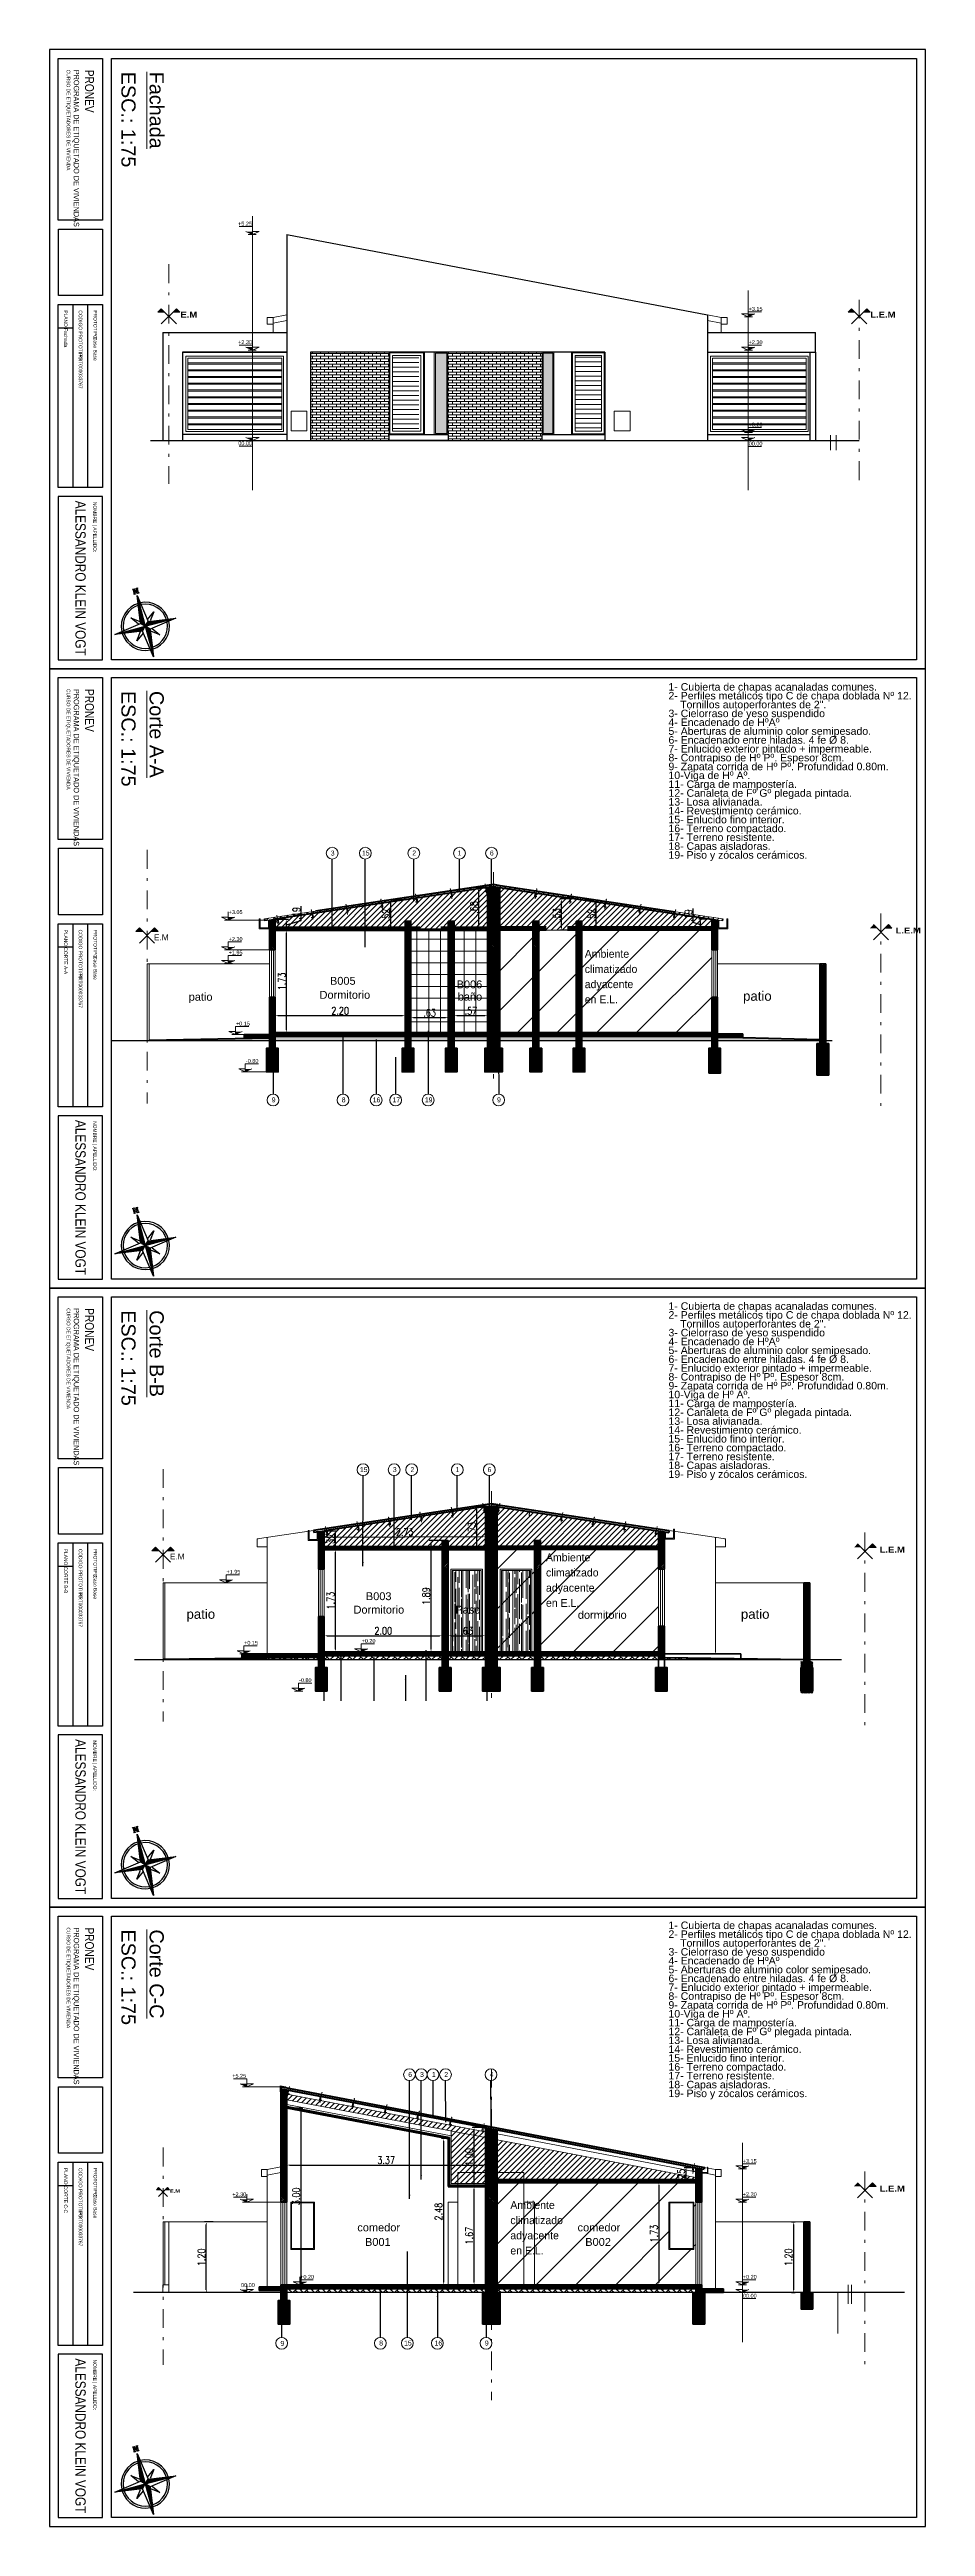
# Model space of a CAD drawing. Header units: millimetres. Extents: x 2761 to 3221, y 1635 to 1962.
# Drawn here: x 3132.3 to 3162, y 1634.6 to 1718.6 of the extents above; entities that cross this region are included whole.
import ezdxf

# ---------------------------------------------------------------- set-up
doc = ezdxf.new("R2010")
doc.units = ezdxf.units.MM
doc.linetypes.add('ACAD_ISO10W100', pattern=[18, 12, -3, 0, -3])
doc.linetypes.add('DASHDOT', pattern=[25.4, 12.7, -6.35, 0, -6.35])
doc.layers.get('Defpoints').update_dxf_attribs({"lineweight": 5})
for name, color, linetype, lineweight in [('Aberturas', 239, 'Continuous', 18), ('Cotas', 8, 'Continuous', 15), ('Detalles', 3, 'Continuous', 15), ('Ejes', 3, 'DASHDOT', 13), ('Muros', 6, 'Continuous', 50), ('Rayado', 7, 'Continuous', 15), ('Textos', 3, 'Continuous', 9), ('Vistas', 1, 'Continuous', 20)]:
    doc.layers.add(name, color=color, linetype=linetype, lineweight=lineweight)
doc.layers.add('No', color=4, linetype='Continuous', plot=False)
doc.layers.add('No View', color=70, linetype='Continuous', plot=False)
doc.styles.add('ARIAL', font='arial.ttf')
doc.styles.add('cotas', font='romans.shx', dxfattribs={"width": 0.8})
doc.styles.get("Standard").update_dxf_attribs({"font": 'arial.ttf'})
doc.linetypes.add('ZIGZAG', pattern='A,0.00254,-5.08,[131,ltypeshp.shx,S=5.08,R=0,X=-5.08,Y=0],-10.16,[131,ltypeshp.shx,S=5.08,R=180,X=5.08,Y=0],-5.08', length=20.32254)
doc.dimstyles.new('Copy of STANDARD', dxfattribs={"dimtxt": 0.13, "dimasz": 0.14, "dimexe": 0.08, "dimexo": 0.02, "dimgap": 0.09, "dimtad": 0, "dimtih": 1, "dimtoh": 1, "dimzin": 0, "dimdsep": 46, "dimtxsty": 'ARIAL', "dimcen": 0.05, "dimadec": 0, "dimazin": 0, "dimtfac": 1, "dimtofl": 0, "dimtmove": 0, "dimatfit": 3, "dimfxl": 1, "dimtolj": 1, "dimtzin": 0, "dimarcsym": 0})
doc.dimstyles.new('Esc 1-50', dxfattribs={"dimtxt": 0.25, "dimasz": 0.09, "dimexe": 0.06, "dimexo": 0, "dimgap": 0.04, "dimtad": 1, "dimlfac": 0.5, "dimzin": 4, "dimdsep": 46, "dimtxsty": 'cotas', "dimcen": 2.5, "dimclrd": 7, "dimclre": 7, "dimclrt": 256, "dimaunit": 1, "dimadec": 0, "dimazin": 0, "dimtfac": 1, "dimtmove": 1, "dimatfit": 3, "dimfxl": 0.06, "dimarcsym": 0})
picture_1 = doc.add_image_def('image1.png', size_in_pixel=(356, 237))
pattern_1 = [(45, (2967.120196, 466.670893), (-0.0188557094, 0.0188557094), [])]
pattern_2 = [(45, (2967.11964, 458.07736), (2e-17, 0.191574008), [0.40638984, -0.13546328]), (135, (2967.21543, 458.17315), (2e-17, 0.191574008), [0.40638984, -0.13546328])]
pattern_3 = [(45, (2905.74517, 427.82721), (-0.0282835641, 0.0282835641), [])]
pattern_4 = [(90, (2937.3934, 830.6203), (-0.1693291, 0.37252402), [2.5399365, -0.3386582, 0.8466455, -0.1693291]), (90, (2937.30873, 830.8455), (-0.225207703, -0.1693291), [0.5079873, -0.0558786, 1.0159746, -0.12699683]), (90, (2937.24947, 830.70497), (-0.113450497, 0.88051132), [1.3546328, -0.23706074, 0.6773164, -0.1693291])]
pattern_5 = [(45, (2905.952603, 448.82721), (-0.0282835641, 0.0282835641), [])]
pattern_6 = [(45, (2904.485973, 448.82721), (-0.0282835641, 0.0282835641), [])]
pattern_7 = [(45, (2967.11964, 458.07736), (-0.094278547, 0.094278547), [])]

msp = doc.modelspace()

# ---------------------------------------------------------------- texts
at = {"lineweight": 0, "char_height": 0.1202, "attachment_point": 4, "rotation": 270, "line_spacing_factor": 0.999934}
for s, insert in [('{\\C7;Fachada}', (3132.879, 1709.203)), ('{\\C7;CORTE A-A}', (3132.879, 1688.203)), ('{\\C7;CORTE B-B}', (3132.879, 1667.203)), ('{\\C7;CORTE C-C}', (3132.879, 1646.203))]:
    msp.add_mtext(s, dxfattribs=dict(at, insert=insert))
at = {"layer": 'Cotas', "lineweight": 20}
for s, height, p in [('+5.25', 0.1333, (3138.724, 1712.674)), ('+3.15', 0.1333, (3156.035, 1709.785)), ('+2.30', 0.1333, (3138.726, 1708.657)), ('+2.30', 0.1333, (3156.035, 1708.657)), ('00.00', 0.1333, (3138.731, 1705.228)), ('+0.20', 0.1333, (3156.035, 1705.857)), ('00.00', 0.1333, (3156.038, 1705.216)), ('3', 0.167, (3141.865, 1691.315)), ('15', 0.1667, (3142.924, 1691.315)), ('2', 0.167, (3144.629, 1691.315)), ('1', 0.167, (3146.166, 1691.315)), ('6', 0.167, (3147.261, 1691.315)), ('+3.05', 0.1333, (3138.404, 1689.329)), ('+2.30', 0.1333, (3138.404, 1688.414)), ('+1.95', 0.1333, (3138.404, 1687.956)), ('+0.15', 0.1333, (3138.652, 1685.548)), ('9', 0.167, (3139.864, 1682.944)), ('8', 0.167, (3142.238, 1682.944)), ('16', 0.1667, (3143.288, 1682.944)), ('17', 0.1667, (3143.96, 1682.944)), ('19', 0.1667, (3145.056, 1682.944)), ('9', 0.167, (3147.504, 1682.944)), ('15', 0.1667, (3142.852, 1670.406)), ('3', 0.167, (3143.971, 1670.406)), ('2', 0.167, (3144.57, 1670.406)), ('1', 0.167, (3146.097, 1670.406)), ('6', 0.167, (3147.181, 1670.406)), ('+1.95', 0.1333, (3138.33, 1666.956)), ('+0.15', 0.1333, (3138.93, 1664.548)), ('+0.20', 0.1333, (3142.912, 1664.614)), ('-0.80', 0.1333, (3140.789, 1663.281)), ('+5.25', 0.1333, (3138.527, 1649.863)), ('+3.15', 0.1333, (3155.838, 1646.973)), ('+2.30', 0.1333, (3138.529, 1645.846)), ('+2.30', 0.1333, (3155.839, 1645.846)), ('+0.20', 0.1333, (3140.831, 1643.046)), ('+0.20', 0.1333, (3155.839, 1643.046)), ('00.00', 0.1333, (3138.824, 1642.767)), ('00.00', 0.1333, (3155.841, 1642.405)), ('9', 0.167, (3140.16, 1640.772)), ('8', 0.167, (3143.508, 1640.784)), ('15', 0.1667, (3144.354, 1640.784)), ('16', 0.1667, (3145.386, 1640.784)), ('9', 0.167, (3147.09, 1640.784))]:
    msp.add_text(s, height=height, dxfattribs=at).set_placement(p)
at = {"layer": 'Cotas', "color": 1, "lineweight": 20}
for s, p in [('6', (3144.494, 1649.892)), ('3', (3144.894, 1649.892)), ('1', (3145.294, 1649.892)), ('2', (3145.717, 1649.892)), ('4', (3147.259, 1649.892))]:
    msp.add_text(s, height=0.167, dxfattribs=at).set_placement(p)
at = {"layer": 'Textos', "lineweight": 20}
for s, p in [('2- Perfiles metálicos tipo C de chapa doblada Nº 12.', (3153.317, 1696.607)), ('1- Cubierta de chapas acanaladas comunes.', (3153.317, 1696.907)), ('4- Encadenado de HºAº', (3153.317, 1695.707)), ('3- Cielorraso de yeso suspendido', (3153.317, 1696.007)), ('    Tornillos autoperforantes de 2".', (3153.317, 1696.307)), ('5- Aberturas de aluminio color semipesado.', (3153.317, 1695.407)), ('6- Encadenado entre hiladas. 4 fe Ø 8.', (3153.317, 1695.107)), ('8- Contrapiso de Hº Pº. Espesor 8cm.', (3153.317, 1694.507)), ('9- Zapata corrida de Hº Pº. Profundidad 0.80m.', (3153.317, 1694.207)), ('7- Enlucido exterior pintado + impermeable.', (3153.317, 1694.807)), ('10-Viga de Hº Aº.', (3153.317, 1693.907)), ('11- Carga de mampostería.', (3153.317, 1693.607)), ('12- Canaleta de Fº Gº plegada pintada.', (3153.317, 1693.307)), ('13- Losa alivianada.', (3153.317, 1693.007)), ('14- Revestimiento cerámico.', (3153.317, 1692.707)), ('15- Enlucido fino interior.', (3153.317, 1692.407)), ('16- Terreno compactado.', (3153.317, 1692.107)), ('17- Terreno resistente.', (3153.317, 1691.807)), ('18- Capas aisladoras.', (3153.317, 1691.507)), ('19- Piso y zócalos cerámicos.', (3153.317, 1691.207)), ('2- Perfiles metálicos tipo C de chapa doblada Nº 12.', (3153.317, 1675.607)), ('1- Cubierta de chapas acanaladas comunes.', (3153.317, 1675.907)), ('4- Encadenado de HºAº', (3153.317, 1674.707)), ('3- Cielorraso de yeso suspendido', (3153.317, 1675.007)), ('    Tornillos autoperforantes de 2".', (3153.317, 1675.307)), ('5- Aberturas de aluminio color semipesado.', (3153.317, 1674.407)), ('6- Encadenado entre hiladas. 4 fe Ø 8.', (3153.317, 1674.107)), ('8- Contrapiso de Hº Pº. Espesor 8cm.', (3153.317, 1673.507)), ('9- Zapata corrida de Hº Pº. Profundidad 0.80m.', (3153.317, 1673.207)), ('7- Enlucido exterior pintado + impermeable.', (3153.317, 1673.807)), ('10-Viga de Hº Aº.', (3153.317, 1672.907)), ('11- Carga de mampostería.', (3153.317, 1672.607)), ('12- Canaleta de Fº Gº plegada pintada.', (3153.317, 1672.307)), ('13- Losa alivianada.', (3153.317, 1672.007)), ('14- Revestimiento cerámico.', (3153.317, 1671.707)), ('15- Enlucido fino interior.', (3153.317, 1671.407)), ('16- Terreno compactado.', (3153.317, 1671.107)), ('17- Terreno resistente.', (3153.317, 1670.807)), ('18- Capas aisladoras.', (3153.317, 1670.507)), ('19- Piso y zócalos cerámicos.', (3153.317, 1670.207)), ('2- Perfiles metálicos tipo C de chapa doblada Nº 12.', (3153.317, 1654.607)), ('1- Cubierta de chapas acanaladas comunes.', (3153.317, 1654.907)), ('4- Encadenado de HºAº', (3153.317, 1653.707)), ('3- Cielorraso de yeso suspendido', (3153.317, 1654.007)), ('    Tornillos autoperforantes de 2".', (3153.317, 1654.307)), ('5- Aberturas de aluminio color semipesado.', (3153.317, 1653.407)), ('6- Encadenado entre hiladas. 4 fe Ø 8.', (3153.317, 1653.107)), ('8- Contrapiso de Hº Pº. Espesor 8cm.', (3153.317, 1652.507)), ('9- Zapata corrida de Hº Pº. Profundidad 0.80m.', (3153.317, 1652.207)), ('7- Enlucido exterior pintado + impermeable.', (3153.317, 1652.807)), ('10-Viga de Hº Aº.', (3153.317, 1651.907)), ('11- Carga de mampostería.', (3153.317, 1651.607)), ('12- Canaleta de Fº Gº plegada pintada.', (3153.317, 1651.307)), ('13- Losa alivianada.', (3153.317, 1651.007)), ('14- Revestimiento cerámico.', (3153.317, 1650.707)), ('15- Enlucido fino interior.', (3153.317, 1650.407)), ('16- Terreno compactado.', (3153.317, 1650.107)), ('17- Terreno resistente.', (3153.317, 1649.807)), ('18- Capas aisladoras.', (3153.317, 1649.507)), ('19- Piso y zócalos cerámicos.', (3153.317, 1649.207))]:
    msp.add_text(s, height=0.255, dxfattribs=at).set_placement(p)
at = {"layer": 'Textos', "color": 7, "lineweight": 20}
for s, height, p in [('Dormitorio', 0.2667, (3141.485, 1686.456)), ('B005', 0.2667, (3141.839, 1686.931)), ('B006', 0.2667, (3146.133, 1686.811)), ('patio', 0.32, (3155.847, 1686.389)), ('patio', 0.2667, (3137.049, 1686.389)), ('baño', 0.2667, (3146.172, 1686.396)), ('patio', 0.32, (3136.975, 1665.429)), ('Dormitorio', 0.2667, (3142.638, 1665.606)), ('B003', 0.2667, (3143.056, 1666.061)), ('Paso', 0.2667, (3146.095, 1665.607)), ('patio', 0.32, (3155.773, 1665.429)), ('dormitorio', 0.2667, (3150.244, 1665.429))]:
    msp.add_text(s, height=height, dxfattribs=at).set_placement(p)
at = {"layer": 'Textos', "color": 7, "char_height": 0.48, "width": 9.84104, "attachment_point": 1, "rotation": 270}
for s, insert in [('ESC.: 1:75', (3135.248, 1717.894)), ('{\\LFachada}', (3136.204, 1717.894)), ('ESC.: 1:75', (3135.248, 1696.894)), ('{\\LCorte A-A}', (3136.204, 1696.894)), ('ESC.: 1:75', (3135.248, 1675.894)), ('{\\LCorte B-B}', (3136.204, 1675.894)), ('ESC.: 1:75', (3135.248, 1654.894)), ('{\\LCorte C-C}', (3136.204, 1654.894))]:
    msp.add_mtext(s, dxfattribs=dict(at, insert=insert))
at = {"layer": 'Textos', "attachment_point": 3}
for s, insert, char_height, width in [('{\\fArial Black|b0|i0|c0|p34;E.M}', (3137.338, 1709.758), 0.2, 2.813), ('{\\fArial|b0|i0|c0|p34;E.M}', (3136.369, 1688.642), 0.2, 2.813), ('{\\fArial|b0|i0|c0|p34;E.M}', (3136.91, 1667.642), 0.2, 2.813), ('{\\fArial Black|b0|i0|c0|p34;E.M}', (3136.756, 1646.082), 0.12, 1.6878)]:
    msp.add_mtext(s, dxfattribs=dict(at, insert=insert, char_height=char_height, width=width))
at = {"layer": 'Textos', "color": 7, "linetype": 'ACAD_ISO10W100', "insert": (3161.014, 1709.758), "char_height": 0.2, "width": 2.813, "attachment_point": 3}
msp.add_mtext('{\\fArial Black|b0|i0|c0|p34;L.E.M}', dxfattribs=at)
at = {"layer": 'Textos', "color": 7, "lineweight": 20, "char_height": 0.26666, "width": 1.96718}
for s, insert, attachment_point in [('\\pxa0.66667,sm1.15833;{\\fAptos|b0|i0|c0|p34;\\C0;Ambiente climatizado adyacente en E.L.}', (3150.478, 1688.113), 1), ('\\pxa0.66667,sm1.15833;{\\fAptos|b0|i0|c0|p34;\\C0;Ambiente climatizado adyacente en E.L.}', (3149.164, 1667.646), 1), ('\\pxa0.66667,sm1.15833;{\\fAptos|b0|i0|c0|p34;\\C0;Ambiente climatizado adyacente en E.L.}', (3147.956, 1645.682), 1), ('{\\fArial|b0|i0|c0|p34;comedor}', (3144.216, 1644.922), 3), ('{\\fArial|b0|i0|c0|p34;comedor}', (3151.684, 1644.922), 3), ('{\\fArial|b0|i0|c0|p34;B001}', (3143.897, 1644.429), 3), ('{\\fArial|b0|i0|c0|p34;B002}', (3151.365, 1644.429), 3)]:
    msp.add_mtext(s, dxfattribs=dict(at, insert=insert, attachment_point=attachment_point))

# ---------------------------------------------------------------- blocks, each defined once
blk = doc.blocks.new('Rotulo-PRONEV')
at = {"ltscale": 4}
for p, q in [((14.857, 1.299), (8.644, 1.299)), ((14.857, 0.801), (8.644, 0.801))]:
    blk.add_line(p, q, dxfattribs=at)
for points in [[(20.701, 2.099), (0.299, 2.099), (0.299, 29.398), (20.701, 29.398)], [(0.299, 1.797), (5.789, 1.797), (5.789, 0.294), (0.299, 0.294)], [(14.857, 0.296), (8.644, 0.296), (8.644, 1.8), (14.857, 1.8)], [(20.701, 1.8), (15.156, 1.8), (15.156, 0.296), (20.701, 0.296)]]:
    blk.add_lwpolyline(points, close=True, dxfattribs=at)
at = {"layer": 'No View'}
blk.add_line((9.444, 0.801), (9.444, 0.296), dxfattribs=at)
for points in [[(0, 0), (21, 0), (21, 29.7), (0, 29.7)], [(6.088, 1.793), (8.345, 1.793), (8.345, 0.298), (6.088, 0.298)]]:
    blk.add_lwpolyline(points, close=True, dxfattribs=at)
at = {"lineweight": 0, "insert": (0.685, 1.503), "char_height": 0.1803, "width": 5.63699, "attachment_point": 1, "line_spacing_factor": 0.999934}
blk.add_mtext('{\\fArial Narrow|b0|i0|c0|p34;\\H1.66667x;PRONEV\\P\\H0.6x;PROGRAMA DE ETIQUETADO DE VIVIENDAS \\P\\H0.66667x;CURSO DE ETIQUETADORES DE VIVIENDA}', dxfattribs=at)
at = {"lineweight": 0, "line_spacing_factor": 0.999934}
for s, insert, char_height, attachment_point in [('{\\fArial Narrow|b0|i0|c0|p34;CODIGO PROTOTIPO}:', (8.844, 1.048), 0.1202, 4), ('{\\fArial Narrow|b0|i0|c0|p34;PROTOTIPO:}', (8.844, 1.55), 0.1202, 4), ('{\\fArial Narrow|b0|i0|c0|p34;Caso Base}', (9.744, 1.55), 0.1202, 4), ('{\\fArial Narrow|b0|i0|c0|p34;PRT000033767}', (10.344, 1.05), 0.1202, 4), ('{\\fArial Narrow|b0|i0|c0|p34;ALESSANDRO KLEIN VOGT}', (17.929, 1.048), 0.35, 5), ('{\\fArial Narrow|b0|i0|c0|p34;NOMBRE | APELLIDO:}', (15.342, 1.599), 0.1202, 1), ('{\\fArial Narrow|b0|i0|c0|p34;PLANO}:', (8.844, 0.55), 0.1202, 4)]:
    blk.add_mtext(s, dxfattribs=dict(at, insert=insert, char_height=char_height, attachment_point=attachment_point))
image = blk.add_image(picture_1, insert=(6.088, 0.298), size_in_units=(2.257, 1.502))
image.dxf.flags = 7
blk = doc.blocks.new('*X5')
at = {"color": 0, "linetype": 'ByBlock'}
for p, q in [((-217.53, 160.5), (-217.53, 160.5)), ((-217.52, 160.498), (-217.52, 160.5)), ((-217.51, 160.497), (-217.51, 160.5)), ((-217.5, 160.496), (-217.5, 160.5)), ((-217.49, 160.494), (-217.49, 160.5)), ((-217.48, 160.493), (-217.48, 160.5)), ((-217.47, 160.491), (-217.47, 160.5)), ((-217.46, 160.49), (-217.46, 160.5)), ((-217.45, 160.488), (-217.45, 160.5)), ((-217.44, 160.487), (-217.44, 160.5)), ((-217.43, 160.486), (-217.43, 160.5)), ((-217.42, 160.484), (-217.42, 160.5)), ((-217.41, 160.483), (-217.41, 160.5)), ((-217.4, 160.481), (-217.4, 160.5)), ((-217.39, 160.48), (-217.39, 160.5)), ((-217.38, 160.478), (-217.38, 160.5)), ((-217.37, 160.477), (-217.37, 160.5)), ((-217.36, 160.476), (-217.36, 160.5)), ((-217.35, 160.474), (-217.35, 160.5)), ((-217.34, 160.473), (-217.34, 160.5)), ((-217.33, 160.471), (-217.33, 160.5)), ((-217.32, 160.47), (-217.32, 160.5)), ((-217.31, 160.468), (-217.31, 160.5)), ((-217.3, 160.467), (-217.3, 160.5)), ((-217.29, 160.466), (-217.29, 160.5)), ((-217.28, 160.464), (-217.28, 160.5)), ((-217.27, 160.463), (-217.27, 160.5)), ((-217.26, 160.461), (-217.26, 160.5)), ((-217.25, 160.46), (-217.25, 160.5)), ((-217.24, 160.458), (-217.24, 160.5)), ((-217.23, 160.457), (-217.23, 160.5)), ((-217.22, 160.456), (-217.22, 160.5)), ((-217.21, 160.454), (-217.21, 160.5)), ((-217.2, 160.453), (-217.2, 160.5)), ((-217.19, 160.451), (-217.19, 160.5)), ((-217.18, 160.45), (-217.18, 160.5)), ((-217.17, 160.448), (-217.17, 160.5)), ((-217.16, 160.447), (-217.16, 160.5)), ((-217.15, 160.446), (-217.15, 160.5)), ((-217.14, 160.444), (-217.14, 160.5)), ((-217.13, 160.443), (-217.13, 160.5)), ((-217.12, 160.441), (-217.12, 160.5)), ((-217.11, 160.44), (-217.11, 160.5)), ((-217.1, 160.438), (-217.1, 160.5)), ((-217.09, 160.441), (-217.09, 160.5)), ((-217.08, 160.451), (-217.08, 160.5)), ((-217.07, 160.461), (-217.07, 160.5)), ((-217.06, 160.471), (-217.06, 160.5)), ((-217.05, 160.481), (-217.05, 160.5)), ((-217.04, 160.491), (-217.04, 160.5))]:
    blk.add_line(p, q, dxfattribs=at)
blk = doc.blocks.new('Sbpln014')
at = {"color": 0, "linetype": 'ByBlock'}
for p, q in [((-0.156, 0.156), (0, 1.25)), ((0, 1.25), (0.156, 0.156)), ((0, 1.25), (0, 0)), ((-1.25, 0), (-0.156, 0.156)), ((-0.156, -0.156), (-1.25, 0)), ((0, 0), (-1.25, 0)), ((-0.234, 0.156), (-0.469, 0.469)), ((-0.469, 0.469), (-0.156, 0.234)), ((-0.156, 0.156), (0, 0)), ((-0.156, -0.156), (0, 0)), ((0, 0), (0.156, 0.156)), ((0, 0), (0.156, -0.156)), ((0, 0), (0, -1.25)), ((1.25, 0), (0, 0)), ((0.156, 0.234), (0.469, 0.469)), ((0.156, 0.156), (1.25, 0)), ((0.469, 0.469), (0.234, 0.156)), ((-0.469, -0.469), (-0.234, -0.156)), ((-0.156, -0.234), (-0.469, -0.469)), ((0, -1.25), (-0.156, -0.156)), ((0.156, -0.156), (0, -1.25)), ((1.25, 0), (0.156, -0.156)), ((0.469, -0.469), (0.156, -0.234)), ((0.234, -0.156), (0.469, -0.469))]:
    blk.add_line(p, q, dxfattribs=at)
blk.add_lwpolyline([(1.348, 0.064), (1.348, 0.044), (1.328, 0.044), (1.328, 0.103), (1.348, 0.103), (1.348, 0.083), (1.523, 0.083), (1.523, 0.103), (1.543, 0.103), (1.543, 0.044), (1.387, -0.053), (1.523, -0.053), (1.523, -0.034), (1.543, -0.034), (1.543, -0.092), (1.523, -0.092), (1.523, -0.073), (1.348, -0.073), (1.348, -0.092), (1.328, -0.092), (1.328, -0.034), (1.484, 0.064), (1.348, 0.064)], dxfattribs=at)
for radius, start, end in [(0.95, 92.58912, 177.41088), (0.873, 93.5464, 176.4536), (0.95, 0, 87.41088), (0.873, 0, 86.4536), (0.95, 182.58912, 267.41088), (0.873, 183.5464, 266.4536), (0.95, 270, 357.41088), (0.873, 270, 356.4536)]:
    blk.add_arc((0, 0), radius, start, end, dxfattribs=at)
for p, xscale, yscale, zscale, rotation in [((-401.25, -542.578), 2.499999999999996, 2.499999999999996, 2.499999999999996, 270), ((-542.578, 401.25), 2.5, 2.5, 2.5, 180), ((401.25, 542.578), 2.5, 2.5, 2.5, 90)]:
    blk.add_blockref('*X5', p, dxfattribs=dict(at, xscale=xscale, yscale=yscale, zscale=zscale, rotation=rotation))
at = {"color": 0, "linetype": 'ByBlock', "xscale": 2.5, "yscale": 2.5, "zscale": 2.5}
blk.add_blockref('*X5', (542.578, -401.25), dxfattribs=at)
blk = doc.blocks.new('*D270')
at = {"layer": 'Cotas', "color": 7, "lineweight": -2, "transparency": 16777216}
for p, q in [((3152.898, 1646.31), (3153.052, 1646.31)), ((3152.992, 1646.22), (3152.992, 1642.934)), ((3152.898, 1642.844), (3153.052, 1642.844))]:
    blk.add_line(p, q, dxfattribs=at)
at = {"layer": 'Cotas', "color": 7, "transparency": 16777216}
for points in [[(3152.977, 1646.22), (3153.007, 1646.22), (3152.992, 1646.31)], [(3152.977, 1642.934), (3153.007, 1642.934), (3152.992, 1642.844)]]:
    blk.add_solid(points, dxfattribs=at)
at = {"layer": 'Defpoints', "color": 0, "transparency": 16777216}
for p in [(3152.898, 1646.31), (3152.898, 1642.844), (3152.992, 1642.844)]:
    blk.add_point(p, dxfattribs=at)
at = {"layer": 'Cotas', "transparency": 16777216, "insert": (3152.827, 1644.577), "char_height": 0.25, "attachment_point": 5, "rotation": 90, "style": 'cotas'}
blk.add_mtext('1.73', dxfattribs=at)
blk = doc.blocks.new('*D271')
at = {"layer": 'Cotas', "color": 7, "lineweight": -2, "transparency": 16777216}
for p, q in [((3157.493, 1644.977), (3157.613, 1644.977)), ((3157.553, 1644.887), (3157.553, 1642.667)), ((3157.493, 1642.577), (3157.613, 1642.577))]:
    blk.add_line(p, q, dxfattribs=at)
at = {"layer": 'Cotas', "color": 7, "transparency": 16777216}
for points in [[(3157.538, 1644.887), (3157.568, 1644.887), (3157.553, 1644.977)], [(3157.538, 1642.667), (3157.568, 1642.667), (3157.553, 1642.577)]]:
    blk.add_solid(points, dxfattribs=at)
at = {"layer": 'Defpoints', "color": 0, "transparency": 16777216}
for p in [(3157.493, 1644.977), (3157.493, 1642.577), (3157.553, 1642.577)]:
    blk.add_point(p, dxfattribs=at)
at = {"layer": 'Cotas', "transparency": 16777216, "insert": (3157.388, 1643.777), "char_height": 0.25, "attachment_point": 5, "rotation": 90, "style": 'cotas'}
blk.add_mtext('1.20', dxfattribs=at)
blk = doc.blocks.new('*D263')
at = {"layer": 'Cotas', "color": 7, "lineweight": -2, "transparency": 16777216}
for p, q in [((3147.111, 1646.177), (3146.665, 1646.177)), ((3146.725, 1642.934), (3146.725, 1646.087)), ((3147.111, 1642.844), (3146.665, 1642.844))]:
    blk.add_line(p, q, dxfattribs=at)
at = {"layer": 'Cotas', "color": 7, "transparency": 16777216}
for points in [[(3146.71, 1646.087), (3146.74, 1646.087), (3146.725, 1646.177)], [(3146.71, 1642.934), (3146.74, 1642.934), (3146.725, 1642.844)]]:
    blk.add_solid(points, dxfattribs=at)
at = {"layer": 'Defpoints', "color": 0, "transparency": 16777216}
for p in [(3146.725, 1646.177), (3147.111, 1646.177), (3147.111, 1642.844)]:
    blk.add_point(p, dxfattribs=at)
at = {"layer": 'Cotas', "lineweight": 20, "transparency": 16777216, "insert": (3146.56, 1644.51), "char_height": 0.25, "attachment_point": 5, "rotation": 90, "style": 'cotas'}
blk.add_mtext('1.67', dxfattribs=at)
blk = doc.blocks.new('*D264')
at = {"layer": 'Cotas', "color": 7, "lineweight": -2, "transparency": 16777216}
for p, q in [((3147.111, 1648.172), (3146.665, 1648.172)), ((3146.725, 1646.267), (3146.725, 1648.082)), ((3147.111, 1646.177), (3146.665, 1646.177))]:
    blk.add_line(p, q, dxfattribs=at)
at = {"layer": 'Cotas', "color": 7, "transparency": 16777216}
for points in [[(3146.71, 1648.082), (3146.74, 1648.082), (3146.725, 1648.172)], [(3146.71, 1646.267), (3146.74, 1646.267), (3146.725, 1646.177)]]:
    blk.add_solid(points, dxfattribs=at)
at = {"layer": 'Defpoints', "color": 0, "transparency": 16777216}
for p in [(3146.725, 1648.172), (3147.111, 1648.172), (3147.111, 1646.177)]:
    blk.add_point(p, dxfattribs=at)
at = {"layer": 'Cotas', "lineweight": 20, "transparency": 16777216, "insert": (3146.56, 1647.175), "char_height": 0.25, "attachment_point": 5, "rotation": 90, "style": 'cotas'}
blk.add_mtext('1.00', dxfattribs=at)
blk = doc.blocks.new('*D265')
at = {"layer": 'Cotas', "color": 7, "lineweight": -2, "transparency": 16777216}
for p, q in [((3137.876, 1644.977), (3137.587, 1644.977)), ((3137.647, 1642.667), (3137.647, 1644.887)), ((3137.876, 1642.577), (3137.587, 1642.577))]:
    blk.add_line(p, q, dxfattribs=at)
at = {"layer": 'Cotas', "color": 7, "transparency": 16777216}
for points in [[(3137.632, 1644.887), (3137.662, 1644.887), (3137.647, 1644.977)], [(3137.632, 1642.667), (3137.662, 1642.667), (3137.647, 1642.577)]]:
    blk.add_solid(points, dxfattribs=at)
at = {"layer": 'Defpoints', "color": 0, "transparency": 16777216}
for p in [(3137.647, 1644.977), (3137.876, 1644.977), (3137.876, 1642.577)]:
    blk.add_point(p, dxfattribs=at)
at = {"layer": 'Cotas', "lineweight": 20, "transparency": 16777216, "insert": (3137.482, 1643.777), "char_height": 0.25, "attachment_point": 5, "rotation": 90, "style": 'cotas'}
blk.add_mtext('1.20', dxfattribs=at)
blk = doc.blocks.new('*D259')
at = {"layer": 'Cotas', "color": 7, "lineweight": -2, "transparency": 16777216}
for p, q in [((3141.645, 1667.777), (3142.088, 1667.777)), ((3142.028, 1664.401), (3142.028, 1667.687)), ((3141.645, 1664.311), (3142.088, 1664.311))]:
    blk.add_line(p, q, dxfattribs=at)
at = {"layer": 'Cotas', "color": 7, "transparency": 16777216}
for points in [[(3142.013, 1667.687), (3142.043, 1667.687), (3142.028, 1667.777)], [(3142.013, 1664.401), (3142.043, 1664.401), (3142.028, 1664.311)]]:
    blk.add_solid(points, dxfattribs=at)
at = {"layer": 'Defpoints', "color": 0, "transparency": 16777216}
for p in [(3141.645, 1667.777), (3142.028, 1667.777), (3141.645, 1664.311)]:
    blk.add_point(p, dxfattribs=at)
at = {"layer": 'Cotas', "lineweight": 20, "transparency": 16777216, "insert": (3141.863, 1666.044), "char_height": 0.25, "attachment_point": 5, "rotation": 90, "style": 'cotas'}
blk.add_mtext('1.73', dxfattribs=at)
blk = doc.blocks.new('*D266')
at = {"layer": 'Cotas', "color": 7, "lineweight": -2, "transparency": 16777216}
for p, q in [((3141.645, 1668.413), (3142.088, 1668.413)), ((3142.028, 1667.867), (3142.028, 1668.323)), ((3141.645, 1667.777), (3142.088, 1667.777))]:
    blk.add_line(p, q, dxfattribs=at)
at = {"layer": 'Cotas', "color": 7, "transparency": 16777216}
for points in [[(3142.013, 1668.323), (3142.043, 1668.323), (3142.028, 1668.413)], [(3142.013, 1667.867), (3142.043, 1667.867), (3142.028, 1667.777)]]:
    blk.add_solid(points, dxfattribs=at)
at = {"layer": 'Defpoints', "color": 0, "transparency": 16777216}
for p in [(3141.645, 1668.413), (3142.028, 1668.413), (3141.645, 1667.777)]:
    blk.add_point(p, dxfattribs=at)
at = {"layer": 'Cotas', "lineweight": 20, "transparency": 16777216, "insert": (3141.863, 1668.095), "char_height": 0.25, "attachment_point": 5, "rotation": 90, "style": 'cotas'}
blk.add_mtext('.32', dxfattribs=at)
blk = doc.blocks.new('*D260')
at = {"layer": 'Cotas', "color": 7, "lineweight": -2, "transparency": 16777216}
for p, q in [((3147.111, 1669.233), (3146.755, 1669.233)), ((3146.815, 1667.867), (3146.815, 1669.143)), ((3147.111, 1667.777), (3146.755, 1667.777))]:
    blk.add_line(p, q, dxfattribs=at)
at = {"layer": 'Cotas', "color": 7, "transparency": 16777216}
for points in [[(3146.8, 1669.143), (3146.83, 1669.143), (3146.815, 1669.233)], [(3146.8, 1667.867), (3146.83, 1667.867), (3146.815, 1667.777)]]:
    blk.add_solid(points, dxfattribs=at)
at = {"layer": 'Defpoints', "color": 0, "transparency": 16777216}
for p in [(3146.815, 1669.233), (3147.111, 1669.233), (3147.111, 1667.777)]:
    blk.add_point(p, dxfattribs=at)
at = {"layer": 'Cotas', "lineweight": 20, "transparency": 16777216, "insert": (3146.65, 1668.505), "char_height": 0.25, "attachment_point": 5, "rotation": 90, "style": 'cotas'}
blk.add_mtext('.73', dxfattribs=at)
blk = doc.blocks.new('*D267')
at = {"layer": 'Cotas', "color": 7, "lineweight": -2, "transparency": 16777216}
for p, q in [((3141.645, 1667.961), (3141.643, 1668.255)), ((3147.111, 1667.985), (3147.11, 1668.278)), ((3141.734, 1668.195), (3147.02, 1668.218))]:
    blk.add_line(p, q, dxfattribs=at)
at = {"layer": 'Cotas', "color": 7, "transparency": 16777216}
for points in [[(3141.734, 1668.21), (3141.734, 1668.18), (3141.644, 1668.195)], [(3147.02, 1668.233), (3147.02, 1668.203), (3147.11, 1668.218)]]:
    blk.add_solid(points, dxfattribs=at)
at = {"layer": 'Defpoints', "color": 0, "transparency": 16777216}
for p in [(3141.645, 1667.961), (3147.11, 1668.218), (3147.111, 1667.985)]:
    blk.add_point(p, dxfattribs=at)
at = {"layer": 'Cotas', "lineweight": 20, "transparency": 16777216, "insert": (3144.376, 1668.371), "char_height": 0.25, "attachment_point": 5, "rotation": 0.24237, "style": 'cotas'}
blk.add_mtext('2.73', dxfattribs=at)
blk = doc.blocks.new('*D268')
at = {"layer": 'Cotas', "color": 7, "lineweight": -2, "transparency": 16777216}
for p, q in [((3140.378, 1647.005), (3140.378, 1646.843)), ((3140.468, 1646.903), (3147.021, 1646.904)), ((3147.111, 1647.005), (3147.111, 1646.844))]:
    blk.add_line(p, q, dxfattribs=at)
at = {"layer": 'Cotas', "color": 7, "transparency": 16777216}
for points in [[(3140.468, 1646.918), (3140.468, 1646.888), (3140.378, 1646.903)], [(3147.021, 1646.919), (3147.021, 1646.889), (3147.111, 1646.904)]]:
    blk.add_solid(points, dxfattribs=at)
at = {"layer": 'Defpoints', "color": 0, "transparency": 16777216}
for p in [(3140.378, 1647.005), (3147.111, 1647.005), (3147.111, 1646.904)]:
    blk.add_point(p, dxfattribs=at)
at = {"layer": 'Cotas', "lineweight": 20, "transparency": 16777216, "insert": (3143.745, 1647.068), "char_height": 0.25, "attachment_point": 5, "rotation": 0.00142, "style": 'cotas'}
blk.add_mtext('3.37', dxfattribs=at)
blk = doc.blocks.new('*D269')
at = {"layer": 'Cotas', "color": 7, "lineweight": -2, "transparency": 16777216}
for p, q in [((3154.244, 1646.813), (3153.853, 1646.813)), ((3153.913, 1646.4), (3153.913, 1646.723)), ((3154.244, 1646.31), (3153.853, 1646.31))]:
    blk.add_line(p, q, dxfattribs=at)
at = {"layer": 'Cotas', "color": 7, "transparency": 16777216}
for points in [[(3153.898, 1646.723), (3153.928, 1646.723), (3153.913, 1646.813)], [(3153.898, 1646.4), (3153.928, 1646.4), (3153.913, 1646.31)]]:
    blk.add_solid(points, dxfattribs=at)
at = {"layer": 'Defpoints', "color": 0, "transparency": 16777216}
for p in [(3153.913, 1646.813), (3154.244, 1646.813), (3154.244, 1646.31)]:
    blk.add_point(p, dxfattribs=at)
at = {"layer": 'Cotas', "lineweight": 20, "transparency": 16777216, "insert": (3153.748, 1646.561), "char_height": 0.25, "attachment_point": 5, "rotation": 90, "style": 'cotas'}
blk.add_mtext('.25', dxfattribs=at)
blk = doc.blocks.new('*D261')
at = {"layer": 'Cotas', "color": 7, "lineweight": -2, "transparency": 16777216}
for p, q in [((3139.985, 1688.777), (3140.429, 1688.777)), ((3140.369, 1685.401), (3140.369, 1688.687)), ((3139.985, 1685.311), (3140.429, 1685.311))]:
    blk.add_line(p, q, dxfattribs=at)
at = {"layer": 'Cotas', "color": 7, "transparency": 16777216}
for points in [[(3140.354, 1688.687), (3140.384, 1688.687), (3140.369, 1688.777)], [(3140.354, 1685.401), (3140.384, 1685.401), (3140.369, 1685.311)]]:
    blk.add_solid(points, dxfattribs=at)
at = {"layer": 'Defpoints', "color": 0, "transparency": 16777216}
for p in [(3139.985, 1688.777), (3140.369, 1688.777), (3139.985, 1685.311)]:
    blk.add_point(p, dxfattribs=at)
at = {"layer": 'Cotas', "lineweight": 20, "transparency": 16777216, "insert": (3140.204, 1687.044), "char_height": 0.25, "attachment_point": 5, "rotation": 90, "style": 'cotas'}
blk.add_mtext('1.73', dxfattribs=at)
blk = doc.blocks.new('*D272')
at = {"layer": 'Cotas', "color": 7, "lineweight": -2, "transparency": 16777216}
for p, q in [((3147.185, 1690.233), (3146.829, 1690.233)), ((3146.889, 1688.958), (3146.889, 1690.143)), ((3147.185, 1688.868), (3146.829, 1688.868))]:
    blk.add_line(p, q, dxfattribs=at)
at = {"layer": 'Cotas', "color": 7, "transparency": 16777216}
for points in [[(3146.874, 1690.143), (3146.904, 1690.143), (3146.889, 1690.233)], [(3146.874, 1688.958), (3146.904, 1688.958), (3146.889, 1688.868)]]:
    blk.add_solid(points, dxfattribs=at)
at = {"layer": 'Defpoints', "color": 0, "transparency": 16777216}
for p in [(3146.889, 1690.233), (3147.185, 1690.233), (3147.185, 1688.868)]:
    blk.add_point(p, dxfattribs=at)
at = {"layer": 'Cotas', "lineweight": 20, "transparency": 16777216, "insert": (3146.724, 1689.55), "char_height": 0.25, "attachment_point": 5, "rotation": 90, "style": 'cotas'}
blk.add_mtext('.68', dxfattribs=at)
blk = doc.blocks.new('*D273')
at = {"layer": 'Cotas', "color": 7, "lineweight": -2, "transparency": 16777216}
for p, q in [((3140.864, 1689.114), (3140.864, 1689.594)), ((3139.985, 1689.153), (3140.429, 1689.153)), ((3139.985, 1688.777), (3140.429, 1688.777)), ((3140.369, 1688.965), (3140.864, 1689.114)), ((3140.369, 1688.867), (3140.369, 1689.063))]:
    blk.add_line(p, q, dxfattribs=at)
at = {"layer": 'Cotas', "color": 7, "transparency": 16777216}
for points in [[(3140.354, 1689.063), (3140.384, 1689.063), (3140.369, 1689.153)], [(3140.354, 1688.867), (3140.384, 1688.867), (3140.369, 1688.777)]]:
    blk.add_solid(points, dxfattribs=at)
at = {"layer": 'Defpoints', "color": 0, "transparency": 16777216}
for p in [(3139.985, 1689.153), (3139.985, 1688.777), (3140.369, 1689.153)]:
    blk.add_point(p, dxfattribs=at)
at = {"layer": 'Cotas', "lineweight": 20, "transparency": 16777216, "insert": (3140.699, 1689.354), "char_height": 0.25, "attachment_point": 5, "rotation": 90, "style": 'cotas'}
blk.add_mtext('.19', dxfattribs=at)
blk = doc.blocks.new('*D274')
at = {"layer": 'Cotas', "color": 7, "lineweight": -2, "transparency": 16777216}
for p, q in [((3144.385, 1689.813), (3143.841, 1689.813)), ((3143.901, 1688.867), (3143.901, 1689.723)), ((3144.385, 1688.777), (3143.841, 1688.777))]:
    blk.add_line(p, q, dxfattribs=at)
at = {"layer": 'Cotas', "color": 7, "transparency": 16777216}
for points in [[(3143.886, 1689.723), (3143.916, 1689.723), (3143.901, 1689.813)], [(3143.886, 1688.867), (3143.916, 1688.867), (3143.901, 1688.777)]]:
    blk.add_solid(points, dxfattribs=at)
at = {"layer": 'Defpoints', "color": 0, "transparency": 16777216}
for p in [(3143.901, 1689.813), (3144.385, 1689.813), (3144.385, 1688.777)]:
    blk.add_point(p, dxfattribs=at)
at = {"layer": 'Cotas', "lineweight": 20, "transparency": 16777216, "insert": (3143.736, 1689.295), "char_height": 0.25, "attachment_point": 5, "rotation": 90, "style": 'cotas'}
blk.add_mtext('.52', dxfattribs=at)
blk = doc.blocks.new('PCF C N10')
at = {"color": 0}
for p, q in [((-0.025, 0.008), (-0.025, 0.092)), ((-0.023, 0.008), (-0.023, 0.092)), ((0.017, 0.1), (-0.017, 0.1)), ((0.017, 0.098), (-0.017, 0.098)), ((0.017, 0.002), (-0.017, 0.002)), ((0.017, 0), (-0.017, 0)), ((0.023, 0.085), (0.023, 0.092)), ((0.023, 0.085), (0.025, 0.085)), ((0.023, 0.008), (0.023, 0.015)), ((0.023, 0.015), (0.025, 0.015)), ((0.025, 0.085), (0.025, 0.092)), ((0.025, 0.008), (0.025, 0.015))]:
    blk.add_line(p, q, dxfattribs=at)
for centre, radius, start, end in [((-0.017, 0.092), 0.008, 90, 180), ((-0.017, 0.008), 0.008, 180, 270), ((-0.017, 0.092), 0.006, 90, 180), ((-0.017, 0.008), 0.006, 180, 270), ((0.017, 0.092), 0.008, 360, 90), ((0.017, 0.092), 0.006, 360, 90), ((0.017, 0.008), 0.008, 270, 360), ((0.017, 0.008), 0.006, 270, 360)]:
    blk.add_arc(centre, radius, start, end, dxfattribs=at)
blk = doc.blocks.new('*D262')
at = {"layer": 'Cotas', "color": 7, "lineweight": -2, "transparency": 16777216}
for p, q in [((3154.157, 1689.039), (3154.157, 1689.519)), ((3154.402, 1688.965), (3154.157, 1689.039)), ((3154.785, 1689.153), (3154.342, 1689.153)), ((3154.785, 1688.777), (3154.342, 1688.777)), ((3154.402, 1688.867), (3154.402, 1689.063))]:
    blk.add_line(p, q, dxfattribs=at)
at = {"layer": 'Cotas', "color": 7, "transparency": 16777216}
for points in [[(3154.387, 1689.063), (3154.417, 1689.063), (3154.402, 1689.153)], [(3154.387, 1688.867), (3154.417, 1688.867), (3154.402, 1688.777)]]:
    blk.add_solid(points, dxfattribs=at)
at = {"layer": 'Defpoints', "color": 0, "transparency": 16777216}
for p in [(3154.402, 1689.153), (3154.785, 1689.153), (3154.785, 1688.777)]:
    blk.add_point(p, dxfattribs=at)
at = {"layer": 'Cotas', "lineweight": 20, "transparency": 16777216, "insert": (3153.992, 1689.279), "char_height": 0.25, "attachment_point": 5, "rotation": 90, "style": 'cotas'}
blk.add_mtext('.19', dxfattribs=at)
blk = doc.blocks.new('*D275')
at = {"layer": 'Cotas', "color": 7, "lineweight": -2, "transparency": 16777216}
for p, q in [((3150.385, 1689.813), (3150.93, 1689.813)), ((3150.87, 1688.867), (3150.87, 1689.723)), ((3150.385, 1688.777), (3150.93, 1688.777))]:
    blk.add_line(p, q, dxfattribs=at)
at = {"layer": 'Cotas', "color": 7, "transparency": 16777216}
for points in [[(3150.855, 1689.723), (3150.885, 1689.723), (3150.87, 1689.813)], [(3150.855, 1688.867), (3150.885, 1688.867), (3150.87, 1688.777)]]:
    blk.add_solid(points, dxfattribs=at)
at = {"layer": 'Defpoints', "color": 0, "transparency": 16777216}
for p in [(3150.385, 1689.813), (3150.87, 1689.813), (3150.385, 1688.777)]:
    blk.add_point(p, dxfattribs=at)
at = {"layer": 'Cotas', "lineweight": 20, "transparency": 16777216, "insert": (3150.705, 1689.295), "char_height": 0.25, "attachment_point": 5, "rotation": 90, "style": 'cotas'}
blk.add_mtext('.52', dxfattribs=at)
blk = doc.blocks.new('*D276')
at = {"layer": 'Cotas', "color": 7, "lineweight": -2, "transparency": 16777216}
for p, q in [((3150.185, 1689.843), (3149.634, 1689.843)), ((3149.694, 1688.867), (3149.694, 1689.753)), ((3150.185, 1688.777), (3149.634, 1688.777))]:
    blk.add_line(p, q, dxfattribs=at)
at = {"layer": 'Cotas', "color": 7, "transparency": 16777216}
for points in [[(3149.679, 1689.753), (3149.709, 1689.753), (3149.694, 1689.843)], [(3149.679, 1688.867), (3149.709, 1688.867), (3149.694, 1688.777)]]:
    blk.add_solid(points, dxfattribs=at)
at = {"layer": 'Defpoints', "color": 0, "transparency": 16777216}
for p in [(3149.694, 1689.843), (3150.185, 1689.843), (3150.185, 1688.777)]:
    blk.add_point(p, dxfattribs=at)
at = {"layer": 'Cotas', "lineweight": 20, "transparency": 16777216, "insert": (3149.529, 1689.31), "char_height": 0.25, "attachment_point": 5, "rotation": 90, "style": 'cotas'}
blk.add_mtext('.53', dxfattribs=at)
blk = doc.blocks.new('*D277')
at = {"layer": 'Cotas', "color": 7, "lineweight": -2, "transparency": 16777216}
for p, q in [((3145.645, 1668.087), (3145.206, 1668.087)), ((3145.266, 1664.401), (3145.266, 1667.997)), ((3145.645, 1664.311), (3145.206, 1664.311))]:
    blk.add_line(p, q, dxfattribs=at)
at = {"layer": 'Cotas', "color": 7, "transparency": 16777216}
for points in [[(3145.251, 1667.997), (3145.281, 1667.997), (3145.266, 1668.087)], [(3145.251, 1664.401), (3145.281, 1664.401), (3145.266, 1664.311)]]:
    blk.add_solid(points, dxfattribs=at)
at = {"layer": 'Defpoints', "color": 0, "transparency": 16777216}
for p in [(3145.266, 1668.087), (3145.645, 1668.087), (3145.645, 1664.311)]:
    blk.add_point(p, dxfattribs=at)
at = {"layer": 'Cotas', "lineweight": 20, "transparency": 16777216, "insert": (3145.101, 1666.199), "char_height": 0.25, "attachment_point": 5, "rotation": 90, "style": 'cotas'}
blk.add_mtext('1.89', dxfattribs=at)
blk = doc.blocks.new('*D278')
at = {"layer": 'Cotas', "color": 7, "lineweight": -2, "transparency": 16777216}
for p, q in [((3139.985, 1686.058), (3139.985, 1685.824)), ((3140.075, 1685.884), (3144.295, 1685.884)), ((3144.385, 1686.058), (3144.385, 1685.824))]:
    blk.add_line(p, q, dxfattribs=at)
at = {"layer": 'Cotas', "color": 7, "transparency": 16777216}
for points in [[(3140.075, 1685.899), (3140.075, 1685.869), (3139.985, 1685.884)], [(3144.295, 1685.899), (3144.295, 1685.869), (3144.385, 1685.884)]]:
    blk.add_solid(points, dxfattribs=at)
at = {"layer": 'Defpoints', "color": 0, "transparency": 16777216}
for p in [(3139.985, 1686.058), (3144.385, 1686.058), (3144.385, 1685.884)]:
    blk.add_point(p, dxfattribs=at)
at = {"layer": 'Cotas', "lineweight": 20, "transparency": 16777216, "insert": (3142.185, 1686.049), "char_height": 0.25, "attachment_point": 5, "style": 'cotas'}
blk.add_mtext('2.20', dxfattribs=at)
blk = doc.blocks.new('*D279')
at = {"layer": 'Cotas', "color": 7, "lineweight": -2, "transparency": 16777216}
for p, q in [((3144.585, 1685.649), (3144.585, 1685.876)), ((3144.675, 1685.816), (3145.762, 1685.816)), ((3145.852, 1685.649), (3145.852, 1685.876))]:
    blk.add_line(p, q, dxfattribs=at)
at = {"layer": 'Cotas', "color": 7, "transparency": 16777216}
for points in [[(3144.675, 1685.831), (3144.675, 1685.801), (3144.585, 1685.816)], [(3145.762, 1685.831), (3145.762, 1685.801), (3145.852, 1685.816)]]:
    blk.add_solid(points, dxfattribs=at)
at = {"layer": 'Defpoints', "color": 0, "transparency": 16777216}
for p in [(3144.585, 1685.649), (3145.852, 1685.816), (3145.852, 1685.649)]:
    blk.add_point(p, dxfattribs=at)
at = {"layer": 'Cotas', "lineweight": 20, "transparency": 16777216, "insert": (3145.219, 1685.981), "char_height": 0.25, "attachment_point": 5, "style": 'cotas'}
blk.add_mtext('.63', dxfattribs=at)
blk = doc.blocks.new('*D280')
at = {"layer": 'Cotas', "color": 7, "lineweight": -2, "transparency": 16777216}
for p, q in [((3146.052, 1685.758), (3146.052, 1685.944)), ((3146.142, 1685.884), (3147.095, 1685.884)), ((3147.185, 1685.758), (3147.185, 1685.944))]:
    blk.add_line(p, q, dxfattribs=at)
at = {"layer": 'Cotas', "color": 7, "transparency": 16777216}
for points in [[(3146.142, 1685.899), (3146.142, 1685.869), (3146.052, 1685.884)], [(3147.095, 1685.899), (3147.095, 1685.869), (3147.185, 1685.884)]]:
    blk.add_solid(points, dxfattribs=at)
at = {"layer": 'Defpoints', "color": 0, "transparency": 16777216}
for p in [(3147.185, 1685.884), (3146.052, 1685.758), (3147.185, 1685.758)]:
    blk.add_point(p, dxfattribs=at)
at = {"layer": 'Cotas', "lineweight": 20, "transparency": 16777216, "insert": (3146.619, 1686.049), "char_height": 0.25, "attachment_point": 5, "style": 'cotas'}
blk.add_mtext('.57', dxfattribs=at)
blk = doc.blocks.new('*D281')
at = {"layer": 'Cotas', "color": 7, "lineweight": -2, "transparency": 16777216}
for p, q in [((3141.645, 1664.911), (3141.645, 1664.793)), ((3145.645, 1664.911), (3145.645, 1664.793)), ((3141.735, 1664.853), (3145.555, 1664.853))]:
    blk.add_line(p, q, dxfattribs=at)
at = {"layer": 'Cotas', "color": 7, "transparency": 16777216}
for points in [[(3141.735, 1664.868), (3141.735, 1664.838), (3141.645, 1664.853)], [(3145.555, 1664.868), (3145.555, 1664.838), (3145.645, 1664.853)]]:
    blk.add_solid(points, dxfattribs=at)
at = {"layer": 'Defpoints', "color": 0, "transparency": 16777216}
for p in [(3141.645, 1664.911), (3145.645, 1664.911), (3145.645, 1664.853)]:
    blk.add_point(p, dxfattribs=at)
at = {"layer": 'Cotas', "lineweight": 20, "transparency": 16777216, "insert": (3143.645, 1665.018), "char_height": 0.25, "attachment_point": 5, "style": 'cotas'}
blk.add_mtext('2.00', dxfattribs=at)
blk = doc.blocks.new('*D282')
at = {"layer": 'Cotas', "color": 7, "lineweight": -2, "transparency": 16777216}
for p, q in [((3145.845, 1664.906), (3145.845, 1664.793)), ((3147.111, 1664.906), (3147.111, 1664.793)), ((3145.935, 1664.853), (3147.021, 1664.853))]:
    blk.add_line(p, q, dxfattribs=at)
at = {"layer": 'Cotas', "color": 7, "transparency": 16777216}
for points in [[(3145.935, 1664.868), (3145.935, 1664.838), (3145.845, 1664.853)], [(3147.021, 1664.868), (3147.021, 1664.838), (3147.111, 1664.853)]]:
    blk.add_solid(points, dxfattribs=at)
at = {"layer": 'Defpoints', "color": 0, "transparency": 16777216}
for p in [(3145.845, 1664.906), (3147.111, 1664.906), (3147.111, 1664.853)]:
    blk.add_point(p, dxfattribs=at)
at = {"layer": 'Cotas', "lineweight": 20, "transparency": 16777216, "insert": (3146.478, 1665.018), "char_height": 0.25, "attachment_point": 5, "style": 'cotas'}
blk.add_mtext('.63', dxfattribs=at)
blk = doc.blocks.new('*D283')
at = {"layer": 'Cotas', "color": 7, "lineweight": -2, "transparency": 16777216}
for p, q in [((3140.378, 1648.843), (3140.923, 1648.843)), ((3140.863, 1642.934), (3140.863, 1648.753)), ((3140.378, 1642.844), (3140.923, 1642.844))]:
    blk.add_line(p, q, dxfattribs=at)
at = {"layer": 'Cotas', "color": 7, "transparency": 16777216}
for points in [[(3140.848, 1648.753), (3140.878, 1648.753), (3140.863, 1648.843)], [(3140.848, 1642.934), (3140.878, 1642.934), (3140.863, 1642.844)]]:
    blk.add_solid(points, dxfattribs=at)
at = {"layer": 'Defpoints', "color": 0, "transparency": 16777216}
for p in [(3140.378, 1648.843), (3140.863, 1648.843), (3140.378, 1642.844)]:
    blk.add_point(p, dxfattribs=at)
at = {"layer": 'Cotas', "lineweight": 20, "transparency": 16777216, "insert": (3140.698, 1645.843), "char_height": 0.25, "attachment_point": 5, "rotation": 90, "style": 'cotas'}
blk.add_mtext('3.00', dxfattribs=at)
blk = doc.blocks.new('*D284')
at = {"layer": 'Cotas', "color": 7, "lineweight": -2, "transparency": 16777216}
for p, q in [((3145.845, 1647.803), (3145.624, 1647.803)), ((3145.684, 1647.713), (3145.684, 1642.934)), ((3145.845, 1642.844), (3145.624, 1642.844))]:
    blk.add_line(p, q, dxfattribs=at)
at = {"layer": 'Cotas', "color": 7, "transparency": 16777216}
for points in [[(3145.669, 1647.713), (3145.699, 1647.713), (3145.684, 1647.803)], [(3145.669, 1642.934), (3145.699, 1642.934), (3145.684, 1642.844)]]:
    blk.add_solid(points, dxfattribs=at)
at = {"layer": 'Defpoints', "color": 0, "transparency": 16777216}
for p in [(3145.845, 1647.803), (3145.684, 1642.844), (3145.845, 1642.844)]:
    blk.add_point(p, dxfattribs=at)
at = {"layer": 'Cotas', "lineweight": 20, "transparency": 16777216, "insert": (3145.519, 1645.323), "char_height": 0.25, "attachment_point": 5, "rotation": 90, "style": 'cotas'}
blk.add_mtext('2.48', dxfattribs=at)
blk = doc.blocks.new('LEM')
at = {"layer": 'Textos'}
h = blk.add_hatch(color=256, dxfattribs=at)
h.paths.add_polyline_path([(-0.256, 0.256), (-0.376, 0.133), (-0.133, 0.133)])
h.paths.add_polyline_path([(0.256, 0.256), (0.133, 0.133), (0.375, 0.133)])
at = {"layer": 'Textos', "ltscale": 0.16}
for p, q in [((-0.256, 0.256), (0.256, -0.256)), ((-0.256, -0.256), (0.256, 0.256))]:
    blk.add_line(p, q, dxfattribs=at)
at = {"layer": 'Textos'}
for p, q in [((0.375, 0.133), (0.133, 0.133)), ((0.256, 0.256), (0.375, 0.133))]:
    blk.add_line(p, q, dxfattribs=at)
at = {"layer": 'Textos', "insert": (1.352, 0.156), "char_height": 0.2, "width": 2.813, "attachment_point": 3}
blk.add_mtext('{\\fArial Black|b0|i0|c0|p34;L.E.M}', dxfattribs=at)
blk = doc.blocks.new('CotaNivel')
at = {"layer": 'Cotas'}
blk.add_hatch(color=7, dxfattribs=at).paths.add_polyline_path([(0, 0.102), (0, 0), (0.224, 0.102)])
at = {"layer": 'Cotas', "color": 7}
for p, q in [((0, 0), (-0.224, 0.102)), ((-0.224, 0.102), (0, 0.102)), ((0, 0.272), (0, 0)), ((0, 0.272), (0.452, 0.272)), ((0, 0), (0.224, 0.102))]:
    blk.add_line(p, q, dxfattribs=at)
at = {"layer": 'Cotas', "lineweight": 20}
blk.add_text('-0.80', height=0.1333, dxfattribs=at).set_placement((0.02, 0.304))

# ---------------------------------------------------------------- dimensions: what is measured, and where the dimension line sits
at = {"layer": 'Cotas', "lineweight": 20}
for p1, p2, distance, picture, middle in [((3147.185, 1688.868), (3147.185, 1690.233), 0.297, '*D272', (3146.724, 1689.55)), ((3147.111, 1667.777), (3147.111, 1669.233), 0.297, '*D260', (3146.65, 1668.505)), ((3141.645, 1667.961), (3147.111, 1667.985), 0.233, '*D267', (3144.376, 1668.371)), ((3140.378, 1647.005), (3147.111, 1647.005), -0.102, '*D268', (3143.745, 1647.068))]:
    dim = msp.add_aligned_dim(p1=p1, p2=p2, distance=distance, dimstyle='Esc 1-50', dxfattribs=at)
    dim.commit()
    dim.dimension.update_dxf_attribs({"geometry": picture, "text_midpoint": middle})
for base, p1, p2, picture, middle in [((3140.369, 1689.153), (3139.985, 1688.777), (3139.985, 1689.153), '*D273', (3140.699, 1689.154)), ((3143.901, 1689.813), (3144.385, 1688.777), (3144.385, 1689.813), '*D274', (3143.736, 1689.295)), ((3149.694, 1689.843), (3150.185, 1688.777), (3150.185, 1689.843), '*D276', (3149.529, 1689.31)), ((3150.87, 1689.813), (3150.385, 1688.777), (3150.385, 1689.813), '*D275', (3150.705, 1689.295)), ((3154.402, 1689.153), (3154.785, 1688.777), (3154.785, 1689.153), '*D262', (3153.992, 1689.079))]:
    dim = msp.add_linear_dim(base=base, p1=p1, p2=p2, angle=90, dimstyle='Esc 1-50', override={"dimfxl": 0.12}, dxfattribs=at)
    dim.commit()
    dim.dimension.update_dxf_attribs({"geometry": picture, "text_midpoint": middle})
for base, p1, p2, picture, middle in [((3140.369, 1688.777), (3139.985, 1685.311), (3139.985, 1688.777), '*D261', (3140.204, 1687.044)), ((3142.028, 1668.413), (3141.645, 1667.777), (3141.645, 1668.413), '*D266', (3141.863, 1668.095)), ((3142.028, 1667.777), (3141.645, 1664.311), (3141.645, 1667.777), '*D259', (3141.863, 1666.044)), ((3140.863, 1648.843), (3140.378, 1642.844), (3140.378, 1648.843), '*D283', (3140.698, 1645.843)), ((3146.725, 1648.172), (3147.111, 1646.177), (3147.111, 1648.172), '*D264', (3146.56, 1647.175)), ((3145.684, 1642.844), (3145.845, 1647.803), (3145.845, 1642.844), '*D284', (3145.519, 1645.323)), ((3153.913, 1646.813), (3154.244, 1646.31), (3154.244, 1646.813), '*D269', (3153.748, 1646.561)), ((3146.725, 1646.177), (3147.111, 1642.844), (3147.111, 1646.177), '*D263', (3146.56, 1644.51)), ((3137.647, 1644.977), (3137.876, 1642.577), (3137.876, 1644.977), '*D265', (3137.482, 1643.777))]:
    dim = msp.add_linear_dim(base=base, p1=p1, p2=p2, angle=90, dimstyle='Esc 1-50', dxfattribs=at)
    dim.commit()
    dim.dimension.update_dxf_attribs({"geometry": picture, "text_midpoint": middle})
for p1, p2, distance, picture, middle in [((3139.985, 1686.058), (3144.385, 1686.058), -0.174, '*D278', (3142.185, 1686.049)), ((3144.585, 1685.649), (3145.852, 1685.649), 0.167, '*D279', (3145.219, 1685.981)), ((3146.052, 1685.758), (3147.185, 1685.758), 0.126, '*D280', (3146.619, 1686.049)), ((3145.645, 1664.311), (3145.645, 1668.087), 0.379, '*D277', (3145.101, 1666.199)), ((3141.645, 1664.911), (3145.645, 1664.911), -0.058, '*D281', (3143.645, 1665.018))]:
    dim = msp.add_aligned_dim(p1=p1, p2=p2, distance=distance, dimstyle='Esc 1-50', override={"dimfxl": 0.12}, dxfattribs=at)
    dim.commit()
    dim.dimension.update_dxf_attribs({"geometry": picture, "text_midpoint": middle})
dim = msp.add_linear_dim(base=(3147.111, 1664.853), p1=(3145.845, 1664.906), p2=(3147.111, 1664.906), dimstyle='Esc 1-50', override={"dimfxl": 0.12}, dxfattribs=at)
dim.commit()
dim.dimension.update_dxf_attribs({"geometry": '*D282', "text_midpoint": (3146.478, 1665.018)})
at = {"layer": 'Cotas'}
for base, p1, p2, picture, middle in [((3152.992, 1642.844), (3152.898, 1646.31), (3152.898, 1642.844), '*D270', (3152.827, 1644.577)), ((3157.553, 1642.577), (3157.493, 1644.977), (3157.493, 1642.577), '*D271', (3157.388, 1643.777))]:
    dim = msp.add_linear_dim(base=base, p1=p1, p2=p2, angle=90, dimstyle='Esc 1-50', dxfattribs=at)
    dim.commit()
    dim.dimension.update_dxf_attribs({"geometry": picture, "text_midpoint": middle})

# ---------------------------------------------------------------- hatches: boundary and pattern name
at = {"layer": 'Aberturas', "lineweight": 20}
h = msp.add_hatch(dxfattribs=at)
h.set_pattern_fill('_USER', color=256, scale=0.159996, style=0, pattern_type=0)
h.set_pattern_definition([(0, (2967.3165, 543.5834), (0, 0.159996), [])])
h.paths.add_polyline_path([(3144.847, 1708.268), (3144.847, 1705.708), (3143.954, 1705.708), (3143.954, 1708.268)])
h = msp.add_hatch(dxfattribs=at)
h.set_pattern_fill('_USER', color=256, scale=0.159996, style=0, pattern_type=0)
h.set_pattern_definition([(0, (3142.53578, 888.55436), (0, 0.159996), [])])
h.paths.add_polyline_path([(3151.045, 1708.268), (3151.045, 1705.708), (3150.152, 1705.708), (3150.152, 1708.268)])
at = {"layer": 'Cotas'}
for points in [[(3139.214, 1712.472), (3139.214, 1712.371), (3138.99, 1712.472)], [(3156.02, 1709.685), (3156.02, 1709.583), (3156.244, 1709.685)], [(3139.214, 1708.556), (3139.214, 1708.455), (3138.99, 1708.556)], [(3156.02, 1708.556), (3156.02, 1708.455), (3156.244, 1708.556)], [(3139.214, 1705.49), (3139.214, 1705.388), (3138.99, 1705.49)], [(3156.02, 1705.756), (3156.02, 1705.655), (3156.244, 1705.756)], [(3156.02, 1705.49), (3156.02, 1705.388), (3156.244, 1705.49)], [(3138.389, 1689.229), (3138.389, 1689.127), (3138.612, 1689.229)], [(3138.389, 1688.212), (3138.389, 1688.111), (3138.612, 1688.212)], [(3138.389, 1687.754), (3138.389, 1687.653), (3138.612, 1687.754)], [(3138.637, 1685.346), (3138.637, 1685.244), (3138.861, 1685.346)], [(3138.314, 1666.754), (3138.314, 1666.653), (3138.538, 1666.754)], [(3138.915, 1664.346), (3138.915, 1664.244), (3139.139, 1664.346)], [(3142.897, 1664.412), (3142.897, 1664.311), (3143.121, 1664.412)], [(3140.769, 1663.079), (3140.769, 1662.977), (3140.992, 1663.079)], [(3139.017, 1649.661), (3139.017, 1649.559), (3138.793, 1649.661)], [(3155.823, 1646.874), (3155.823, 1646.772), (3156.047, 1646.874)], [(3139.017, 1645.745), (3139.017, 1645.643), (3138.793, 1645.745)], [(3155.823, 1645.745), (3155.823, 1645.643), (3156.047, 1645.745)], [(3139.017, 1642.679), (3139.017, 1642.577), (3138.793, 1642.679)], [(3140.815, 1642.945), (3140.815, 1642.844), (3141.039, 1642.945)], [(3155.823, 1642.945), (3155.823, 1642.844), (3156.047, 1642.945)], [(3155.823, 1642.679), (3155.823, 1642.577), (3156.047, 1642.679)]]:
    msp.add_hatch(color=7, dxfattribs=at).paths.add_polyline_path(points)
at = {"layer": 'Cotas', "lineweight": 5}
h = msp.add_hatch(dxfattribs=at)
h.set_pattern_fill('AR-BRSTD', color=253, scale=0.001333)
h.set_pattern_definition([(0, (2967.3165, 531.467105), (0, 0.090320142), []), (90, (2967.3165, 531.4671), (-0.13546328, 0.090320142), [0.090320142, -0.090320142])])
h.paths.add_polyline_path([(3143.842, 1708.388), (3141.175, 1708.388), (3141.175, 1705.388), (3143.834, 1705.388), (3143.842, 1705.588)])
h.paths.add_polyline_path([(3145.841, 1708.388), (3145.841, 1705.588), (3145.841, 1705.388), (3149.032, 1705.388), (3149.032, 1705.588), (3149.032, 1708.388)])
at = {"layer": 'Cotas', "lineweight": 20}
h = msp.add_hatch(color=252, dxfattribs=at)
h.dxf.hatch_style = 1
h.set_gradient(color1=(132, 132, 132), color2=(214, 214, 214), rotation=270, tint=1)
h.paths.add_polyline_path([(3145.415, 1705.628), (3145.801, 1705.628), (3145.801, 1708.348), (3145.415, 1708.348)])
h.paths.add_polyline_path([(3149.392, 1708.348), (3149.072, 1708.348), (3149.072, 1705.628), (3149.392, 1705.628)])
at = {"layer": 'Detalles', "lineweight": 20}
h = msp.add_hatch(dxfattribs=at)
h.set_pattern_fill('_USER', color=256, scale=0.039999, angle=45, pattern_type=0)
h.set_pattern_definition([(45, (2908.8192, 448.82721), (-0.0282835641, 0.0282835641), [])])
h.paths.add_polyline_path([(3139.785, 1688.311), (3139.785, 1688.111), (3139.985, 1688.111), (3139.985, 1688.311)])
h = msp.add_hatch(dxfattribs=at)
h.set_pattern_fill('_USER', color=256, scale=0.039999, angle=45, pattern_type=0)
h.set_pattern_definition(pattern_6)
h.paths.add_polyline_path([(3144.385, 1688.311), (3144.385, 1688.111), (3144.585, 1688.111), (3144.585, 1688.311)])
h = msp.add_hatch(dxfattribs=at)
h.set_pattern_fill('_USER', color=256, scale=0.039999, angle=45, pattern_type=0)
h.set_pattern_definition(pattern_5)
h.paths.add_polyline_path([(3145.852, 1688.311), (3145.852, 1688.111), (3146.052, 1688.111), (3146.052, 1688.311)])
h = msp.add_hatch(dxfattribs=at)
h.set_pattern_fill('_USER', color=256, scale=0.039999, angle=45, pattern_type=0)
h.set_pattern_definition([(45, (2967.193743, 479.010694), (-0.0282835641, 0.0282835641), [])])
h.paths.add_polyline_path([(3147.296, 1688.311), (3147.296, 1688.111), (3147.496, 1688.111), (3147.496, 1688.311)])
h = msp.add_hatch(dxfattribs=at)
h.set_pattern_fill('_USER', color=256, scale=0.039999, angle=45, pattern_type=0)
h.set_pattern_definition(pattern_5)
h.paths.add_polyline_path([(3148.719, 1688.311), (3148.719, 1688.111), (3148.919, 1688.111), (3148.919, 1688.311)])
h = msp.add_hatch(dxfattribs=at)
h.set_pattern_fill('_USER', color=256, scale=0.039999, angle=45, pattern_type=0)
h.set_pattern_definition(pattern_6)
h.paths.add_polyline_path([(3150.185, 1688.311), (3150.185, 1688.111), (3150.385, 1688.111), (3150.385, 1688.311)])
h = msp.add_hatch(dxfattribs=at)
h.set_pattern_fill('_USER', color=256, scale=0.039999, angle=45, pattern_type=0)
h.set_pattern_definition([(45, (2911.752458, 448.82721), (-0.0282835641, 0.0282835641), [])])
h.paths.add_polyline_path([(3154.785, 1688.311), (3154.785, 1688.111), (3154.985, 1688.111), (3154.985, 1688.311)])
h = msp.add_hatch(dxfattribs=at)
h.set_pattern_fill('_USER', color=256, scale=0.039999, angle=45, pattern_type=0)
h.set_pattern_definition([(45, (2910.478384, 427.82721), (-0.0282835641, 0.0282835641), [])])
h.paths.add_polyline_path([(3141.445, 1667.311), (3141.445, 1667.111), (3141.645, 1667.111), (3141.645, 1667.311)])
h = msp.add_hatch(dxfattribs=at)
h.set_pattern_fill('_USER', color=256, scale=0.039999, angle=45, pattern_type=0)
h.set_pattern_definition(pattern_3)
h.paths.add_polyline_path([(3145.645, 1667.311), (3145.645, 1667.111), (3145.845, 1667.111), (3145.845, 1667.311)])
h = msp.add_hatch(dxfattribs=at)
h.set_pattern_fill('_USER', color=256, scale=0.039999, angle=45, pattern_type=0)
h.set_pattern_definition([(45, (2967.11964, 458.010694), (-0.0282835641, 0.0282835641), [])])
h.paths.add_polyline_path([(3147.222, 1667.311), (3147.222, 1667.111), (3147.422, 1667.111), (3147.422, 1667.311)])
h = msp.add_hatch(dxfattribs=at)
h.set_pattern_fill('_USER', color=256, scale=0.039999, angle=45, pattern_type=0)
h.set_pattern_definition(pattern_3)
h.paths.add_polyline_path([(3148.778, 1667.311), (3148.778, 1667.111), (3148.978, 1667.111), (3148.978, 1667.311)])
h = msp.add_hatch(dxfattribs=at)
h.set_pattern_fill('_USER', color=256, scale=0.039999, angle=45, pattern_type=0)
h.set_pattern_definition([(45, (2909.945064, 427.82721), (-0.0282835641, 0.0282835641), [])])
h.paths.add_polyline_path([(3152.978, 1667.311), (3152.978, 1667.111), (3153.178, 1667.111), (3153.178, 1667.311)])
h = msp.add_hatch(dxfattribs=at)
h.set_pattern_fill('_USER', color=256, scale=0.039999, angle=45, pattern_type=0)
h.set_pattern_definition([(45, (2988.360435, 526.740658), (-0.0282835641, 0.0282835641), [])])
h.paths.add_polyline_path([(3140.178, 1645.843), (3140.178, 1645.643), (3140.378, 1645.643), (3140.378, 1645.843)])
h.paths.add_polyline_path([(3147.403, 1645.643), (3147.403, 1645.843), (3147.203, 1645.843), (3147.203, 1645.643)])
h.paths.add_polyline_path([(3154.244, 1645.843), (3154.244, 1645.643), (3154.444, 1645.643), (3154.444, 1645.843)])
at = {"layer": 'Rayado', "lineweight": 20}
h = msp.add_hatch(dxfattribs=at)
h.set_pattern_fill('_USER', color=256, scale=0.026666, angle=45, pattern_type=0)
h.set_pattern_definition([(45, (0, 0), (-0.01885570943, 0.01885570943), [])])
h.paths.add_polyline_path([(3144.585, 1689.087), (3144.385, 1689.087), (3144.385, 1688.311), (3144.585, 1688.311)], flags=17)
h.paths.add_polyline_path([(3140.085, 1684.777), (3139.985, 1684.777), (3139.985, 1685.044), (3139.785, 1685.044), (3139.785, 1684.777), (3139.685, 1684.777), (3139.685, 1683.977), (3140.085, 1683.977)])
h.paths.add_polyline_path([(3139.785, 1685.244), (3138.927, 1685.244), (3138.927, 1685.102), (3139.785, 1685.117)])
h.paths.add_polyline_path([(3139.985, 1686.511), (3139.785, 1686.511), (3139.785, 1685.044), (3139.985, 1685.044), (3139.985, 1685.177), (3144.385, 1685.177), (3144.385, 1685.044), (3144.585, 1685.044), (3144.585, 1685.177), (3145.852, 1685.177), (3145.852, 1685.044), (3146.052, 1685.044), (3146.052, 1685.177), (3147.185, 1685.177), (3147.185, 1685.044), (3147.385, 1685.044), (3147.385, 1688.111), (3147.296, 1688.111), (3147.296, 1688.311), (3147.385, 1688.311), (3147.385, 1690.263), (3147.185, 1690.233), (3147.185, 1685.311), (3146.052, 1685.311), (3146.052, 1688.111), (3145.852, 1688.111), (3145.852, 1685.311), (3144.585, 1685.311), (3144.585, 1688.111), (3144.385, 1688.111), (3144.385, 1685.311), (3139.985, 1685.311)])
h.paths.add_polyline_path([(3139.985, 1689.153), (3139.785, 1689.123), (3139.785, 1688.311), (3139.985, 1688.311)], flags=17)
h.paths.add_polyline_path([(3146.052, 1689.087), (3145.852, 1689.087), (3145.852, 1688.311), (3146.052, 1688.311)], flags=17)
h.paths.add_polyline_path([(3147.585, 1690.233), (3147.385, 1690.263), (3147.385, 1688.311), (3147.496, 1688.311), (3147.496, 1688.111), (3147.385, 1688.111), (3147.385, 1685.044), (3147.585, 1685.044), (3147.585, 1685.177), (3148.719, 1685.177), (3148.719, 1685.044), (3148.919, 1685.044), (3148.919, 1685.177), (3150.185, 1685.177), (3150.185, 1685.044), (3150.385, 1685.044), (3150.385, 1685.177), (3154.785, 1685.177), (3154.785, 1685.044), (3154.985, 1685.044), (3154.985, 1685.137), (3155.843, 1685.137), (3155.843, 1685.271), (3154.985, 1685.271), (3154.985, 1686.511), (3154.785, 1686.511), (3154.785, 1685.311), (3150.385, 1685.311), (3150.385, 1688.111), (3150.185, 1688.111), (3150.185, 1685.311), (3148.919, 1685.311), (3148.919, 1688.111), (3148.719, 1688.111), (3148.719, 1685.311), (3147.585, 1685.311)])
h.paths.add_polyline_path([(3148.919, 1689.087), (3148.719, 1689.087), (3148.719, 1688.311), (3148.919, 1688.311)], flags=17)
h.paths.add_polyline_path([(3154.985, 1689.123), (3154.785, 1689.153), (3154.785, 1688.311), (3154.985, 1688.311)], flags=17)
h.paths.add_polyline_path([(3150.385, 1689.087), (3150.185, 1689.087), (3150.185, 1688.311), (3150.385, 1688.311)])
h = msp.add_hatch(dxfattribs=at)
h.set_pattern_fill('_USER', color=256, scale=0.13333, angle=45, pattern_type=0)
h.set_pattern_definition([(45, (0, 0), (-0.094278547, 0.094278547), [])])
h.paths.add_polyline_path([(3151.195, 1689.759), (3147.609, 1690.297), (3147.609, 1690.143), (3147.585, 1690.157), (3147.585, 1688.884), (3148.719, 1688.884), (3148.719, 1689.087), (3148.919, 1689.087), (3148.919, 1688.777), (3149.169, 1688.777), (3149.888, 1688.777), (3150.185, 1688.777), (3150.185, 1689.087), (3150.385, 1689.087), (3150.385, 1688.884), (3154.785, 1688.884), (3154.785, 1689.153), (3154.985, 1689.123), (3155.14, 1689.1), (3155.15, 1689.166), (3153.416, 1689.426), (3151.195, 1689.759), (3151.185, 1689.691), (3151.2, 1689.688, -0.645751), (3151.217, 1689.678), (3151.215, 1689.669), (3151.213, 1689.669), (3151.214, 1689.678, 0.414214), (3151.207, 1689.687), (3151.185, 1689.691)])
h.paths.add_polyline_path([(3148.832, 1689.911, 0.414214), (3148.844, 1689.92), (3148.845, 1689.93), (3148.843, 1689.93), (3148.841, 1689.921, -0.414214), (3148.832, 1689.914)], flags=16)
h.paths.add_polyline_path([(3148.797, 1690.041, -0.414214), (3148.806, 1690.047), (3148.851, 1690.041), (3148.852, 1690.043), (3148.806, 1690.047, 0.414214), (3148.797, 1690.041), (3148.778, 1689.93)], flags=16)
h.paths.add_polyline_path([(3148.859, 1690.022), (3148.861, 1690.031), (3148.857, 1690.022)], flags=16)
h.paths.add_polyline_path([(3150.01, 1689.735, 0.414214), (3150.022, 1689.744), (3150.023, 1689.753), (3150.021, 1689.753), (3150.019, 1689.744, -0.414214), (3150.01, 1689.737)], flags=16)
h.paths.add_polyline_path([(3149.956, 1689.754), (3149.975, 1689.864, -0.414214), (3149.984, 1689.871), (3150.029, 1689.864), (3150.03, 1689.867), (3149.984, 1689.871, 0.414214), (3149.975, 1689.864)], flags=16)
h.paths.add_polyline_path([(3150.037, 1689.845), (3150.039, 1689.854), (3150.035, 1689.846)], flags=16)
h.paths.add_polyline_path([(3151.201, 1689.576), (3151.199, 1689.577), (3151.197, 1689.567, -0.414214), (3151.188, 1689.561), (3151.188, 1689.558, 0.414214), (3151.2, 1689.567)], flags=16)
h.paths.add_polyline_path([(3152.366, 1689.381, 0.414214), (3152.378, 1689.39), (3152.379, 1689.4), (3152.377, 1689.4), (3152.375, 1689.391, -0.414214), (3152.366, 1689.384)], flags=16)
h.paths.add_polyline_path([(3152.312, 1689.4), (3152.331, 1689.511, -0.414214), (3152.34, 1689.517), (3152.385, 1689.511), (3152.386, 1689.513), (3152.34, 1689.517, 0.414214), (3152.331, 1689.511)], flags=16)
h.paths.add_polyline_path([(3152.393, 1689.492), (3152.395, 1689.501), (3152.39, 1689.492)], flags=16)
h.paths.add_polyline_path([(3153.544, 1689.205, 0.414214), (3153.556, 1689.214), (3153.557, 1689.223), (3153.555, 1689.223), (3153.553, 1689.214, -0.414214), (3153.544, 1689.207)], flags=16)
h.paths.add_polyline_path([(3153.49, 1689.223), (3153.509, 1689.334, -0.414214), (3153.518, 1689.341), (3153.563, 1689.334), (3153.564, 1689.336), (3153.518, 1689.341, 0.414214), (3153.509, 1689.334)], flags=16)
h.paths.add_polyline_path([(3153.571, 1689.315), (3153.573, 1689.324), (3153.568, 1689.316)], flags=16)
h.paths.add_polyline_path([(3147.185, 1690.233), (3147.385, 1690.263), (3147.385, 1690.331), (3147.109, 1690.289), (3147.139, 1690.094), (3147.123, 1690.092, -0.645751), (3147.105, 1690.097), (3147.103, 1690.106), (3147.106, 1690.107), (3147.107, 1690.097, 0.414214), (3147.116, 1690.091), (3147.139, 1690.094), (3147.119, 1690.223), (3147.097, 1690.22, 0.645751), (3147.092, 1690.201), (3147.091, 1690.208), (3147.089, 1690.199), (3147.092, 1690.199), (3147.092, 1690.201, -0.645751), (3147.097, 1690.22), (3147.119, 1690.223), (3147.109, 1690.289), (3144.753, 1689.936), (3144.783, 1689.741), (3144.767, 1689.738, -0.645751), (3144.749, 1689.744), (3144.747, 1689.753), (3144.75, 1689.753), (3144.751, 1689.744, 0.414214), (3144.76, 1689.737), (3144.783, 1689.741), (3144.763, 1689.87), (3144.741, 1689.867, 0.645751), (3144.736, 1689.848), (3144.735, 1689.855), (3144.733, 1689.845), (3144.736, 1689.846), (3144.736, 1689.848, -0.645751), (3144.741, 1689.867), (3144.763, 1689.87), (3144.753, 1689.936), (3141.354, 1689.426), (3139.621, 1689.166), (3139.631, 1689.1), (3139.785, 1689.123), (3139.985, 1689.153), (3139.985, 1688.884), (3144.385, 1688.884), (3144.385, 1689.087), (3144.585, 1689.087), (3144.585, 1688.817), (3145.852, 1688.817), (3145.852, 1689.087), (3146.052, 1689.087), (3146.052, 1688.884), (3147.185, 1688.884)])
h.paths.add_polyline_path([(3144.805, 1689.744), (3144.761, 1689.735), (3144.806, 1689.741, 0.414214), (3144.814, 1689.754), (3144.798, 1689.864), (3144.795, 1689.864), (3144.812, 1689.753, -0.414214)], flags=16)
h.paths.add_polyline_path([(3145.913, 1690.032), (3145.911, 1690.022), (3145.914, 1690.022)], flags=16)
h.paths.add_polyline_path([(3145.973, 1690.041), (3145.99, 1689.93, -0.414214), (3145.983, 1689.921), (3145.938, 1689.914), (3145.939, 1689.911), (3145.984, 1689.918, 0.414214), (3145.992, 1689.93), (3145.976, 1690.041)], flags=16)
h.paths.add_polyline_path([(3143.583, 1689.558), (3143.628, 1689.565, 0.414214), (3143.636, 1689.577), (3143.62, 1689.688), (3143.617, 1689.687), (3143.634, 1689.576, -0.414214), (3143.627, 1689.567), (3143.582, 1689.561)], flags=16)
h.paths.add_polyline_path([(3143.557, 1689.678), (3143.555, 1689.669), (3143.558, 1689.669)], flags=16)
h.paths.add_polyline_path([(3147.117, 1690.088), (3147.162, 1690.095, 0.414214), (3147.17, 1690.107), (3147.154, 1690.218), (3147.151, 1690.217), (3147.168, 1690.107, -0.414214), (3147.161, 1690.097)], flags=16)
h.paths.add_polyline_path([(3142.405, 1689.381), (3142.45, 1689.388, 0.414214), (3142.458, 1689.4), (3142.442, 1689.511), (3142.439, 1689.511), (3142.456, 1689.4, -0.414214), (3142.449, 1689.391), (3142.404, 1689.384)], flags=16)
h.paths.add_polyline_path([(3142.379, 1689.501), (3142.377, 1689.492), (3142.38, 1689.492)], flags=16)
h.paths.add_polyline_path([(3141.227, 1689.205), (3141.272, 1689.211, 0.414214), (3141.281, 1689.223), (3141.264, 1689.334), (3141.261, 1689.334), (3141.278, 1689.223, -0.414214), (3141.271, 1689.214), (3141.226, 1689.207)], flags=16)
h.paths.add_polyline_path([(3141.201, 1689.325), (3141.199, 1689.315), (3141.202, 1689.316)], flags=16)
h.paths.add_polyline_path([(3140.049, 1689.028), (3140.094, 1689.035, 0.414214), (3140.103, 1689.047), (3140.086, 1689.158), (3140.083, 1689.157), (3140.1, 1689.046, -0.414214), (3140.093, 1689.037), (3140.048, 1689.031)], flags=16)
h.paths.add_polyline_path([(3140.023, 1689.148), (3140.021, 1689.138), (3140.024, 1689.139)], flags=16)
h.paths.add_polyline_path([(3147.902, 1689.319), (3147.902, 1689.69), (3148.102, 1689.69), (3148.102, 1689.319)], flags=24)
h.paths.add_polyline_path([(3146.911, 1689.283), (3146.911, 1689.818), (3146.536, 1689.818), (3146.536, 1689.283)], flags=24)
h.paths.add_polyline_path([(3140.886, 1689.091), (3140.886, 1689.616), (3140.511, 1689.616), (3140.511, 1689.091)], flags=24)
h.paths.add_polyline_path([(3143.923, 1689.028), (3143.923, 1689.563), (3143.548, 1689.563), (3143.548, 1689.028)], flags=24)
h.paths.add_polyline_path([(3154.179, 1689.016), (3154.179, 1689.541), (3153.804, 1689.541), (3153.804, 1689.016)], flags=24)
h.paths.add_polyline_path([(3150.892, 1689.028), (3150.892, 1689.563), (3150.517, 1689.563), (3150.517, 1689.028)], flags=24)
h.paths.add_polyline_path([(3149.716, 1689.043), (3149.716, 1689.578), (3149.341, 1689.578), (3149.341, 1689.043)], flags=24)
h = msp.add_hatch(dxfattribs=at)
h.set_pattern_fill('_USER', color=256, scale=0.39999, double=1, pattern_type=0)
h.set_pattern_definition([(0, (2967.19374, 465.70436), (0, 0.39999), []), (90, (2967.19374, 465.70436), (-0.39999, 2e-17), [])])
h.paths.add_polyline_path([(3145.852, 1688.737), (3145.602, 1688.737), (3144.882, 1688.737), (3144.585, 1688.737), (3144.585, 1685.311), (3145.852, 1685.311)])
h.paths.add_polyline_path([(3147.185, 1688.737), (3146.052, 1688.737), (3146.052, 1685.311), (3147.185, 1685.311)])
h.paths.add_polyline_path([(3146.091, 1686.309), (3147.069, 1686.309), (3147.069, 1686.797), (3146.091, 1686.797)], flags=24)
at = {"layer": 'Rayado'}
h = msp.add_hatch(dxfattribs=at)
h.set_pattern_fill('ANSI31', color=256, scale=0.3)
h.paths.add_polyline_path([(3150.185, 1688.777), (3149.888, 1688.777), (3149.169, 1688.777), (3148.919, 1688.777), (3148.919, 1685.311), (3150.185, 1685.311)])
h.paths.add_polyline_path([(3154.785, 1688.111), (3154.785, 1688.777), (3150.385, 1688.777), (3150.385, 1685.311), (3154.785, 1685.311), (3154.785, 1686.511)])
h.paths.add_polyline_path([(3148.719, 1688.777), (3147.585, 1688.777), (3147.585, 1685.311), (3148.719, 1685.311)])
at = {"layer": 'Rayado', "lineweight": 20}
h = msp.add_hatch(dxfattribs=at)
h.set_pattern_fill('_USER', color=256, scale=0.026666, angle=45, pattern_type=0)
h.set_pattern_definition([(45, (2967.193743, 479.03736), (-0.0188557094, 0.0188557094), [])])
h.paths.add_polyline_path([(3158.65, 1687.604), (3158.451, 1687.604), (3158.451, 1684.937), (3158.65, 1684.937)])
h.paths.add_polyline_path([(3158.75, 1684.937), (3158.35, 1684.937), (3158.35, 1683.87), (3158.75, 1683.87)])
h = msp.add_hatch(dxfattribs=at)
h.set_pattern_fill('AR-HBONE', color=256, scale=0.001333)
h.set_pattern_definition([(45, (2967.19374, 465.70436), (2e-17, 0.191574008), [0.40638984, -0.13546328]), (135, (2967.28953, 465.80015), (2e-17, 0.191574008), [0.40638984, -0.13546328])])
h.paths.add_polyline_path([(3144.385, 1685.177), (3139.985, 1685.177), (3139.985, 1685.044), (3144.385, 1685.044)])
h.paths.add_polyline_path([(3145.852, 1685.177), (3144.585, 1685.177), (3144.585, 1685.044), (3145.852, 1685.044)])
h.paths.add_polyline_path([(3147.185, 1685.177), (3146.052, 1685.177), (3146.052, 1685.044), (3147.185, 1685.044)])
h.paths.add_polyline_path([(3148.719, 1685.177), (3147.585, 1685.177), (3147.585, 1685.044), (3148.719, 1685.044)])
h.paths.add_polyline_path([(3139.785, 1685.117), (3135.704, 1685.044), (3139.785, 1685.044)])
h.paths.add_polyline_path([(3150.185, 1685.177), (3148.919, 1685.177), (3148.919, 1685.044), (3150.185, 1685.044)])
h.paths.add_polyline_path([(3154.785, 1685.177), (3150.385, 1685.177), (3150.385, 1685.044), (3154.785, 1685.044)])
h.paths.add_polyline_path([(3155.843, 1685.141), (3155.843, 1685.137), (3154.985, 1685.137), (3154.985, 1685.044), (3158.451, 1685.044), (3158.451, 1685.071)])
h = msp.add_hatch(dxfattribs=at)
h.set_pattern_fill('_USER', color=256, scale=0.026666, angle=45, pattern_type=0)
h.set_pattern_definition([(45, (2967.193743, 465.70436), (-0.0188557094, 0.0188557094), [])])
h.paths.add_polyline_path([(3154.985, 1685.044), (3154.785, 1685.044), (3154.785, 1684.777), (3154.985, 1684.777)])
h.paths.add_polyline_path([(3155.085, 1684.777), (3154.685, 1684.777), (3154.685, 1683.937), (3155.085, 1683.937)])
h.paths.add_polyline_path([(3150.485, 1684.777), (3150.385, 1684.777), (3150.385, 1685.044), (3150.185, 1685.044), (3150.185, 1684.777), (3150.085, 1684.777), (3150.085, 1683.977), (3150.485, 1683.977)])
h.paths.add_polyline_path([(3149.019, 1684.777), (3148.919, 1684.777), (3148.919, 1685.044), (3148.719, 1685.044), (3148.719, 1684.777), (3148.619, 1684.777), (3148.619, 1683.977), (3149.019, 1683.977)])
h.paths.add_polyline_path([(3147.385, 1685.044), (3147.185, 1685.044), (3147.185, 1684.777), (3147.085, 1684.777), (3147.085, 1683.977), (3147.385, 1683.977)])
h.paths.add_polyline_path([(3147.685, 1684.777), (3147.585, 1684.777), (3147.585, 1685.044), (3147.385, 1685.044), (3147.385, 1683.977), (3147.685, 1683.977)])
h.paths.add_polyline_path([(3146.152, 1684.777), (3146.052, 1684.777), (3146.052, 1685.044), (3145.852, 1685.044), (3145.852, 1684.777), (3145.752, 1684.777), (3145.752, 1683.977), (3146.152, 1683.977)])
h.paths.add_polyline_path([(3144.685, 1684.777), (3144.585, 1684.777), (3144.585, 1685.044), (3144.385, 1685.044), (3144.385, 1684.777), (3144.285, 1684.777), (3144.285, 1683.977), (3144.685, 1683.977)])
h = msp.add_hatch(dxfattribs=at)
h.set_pattern_fill('_USER', color=256, scale=0.026666, angle=45, pattern_type=0)
h.set_pattern_definition([(45, (2967.119638, 458.07736), (-0.0188557094, 0.0188557094), [])])
h.paths.add_polyline_path([(3141.745, 1663.777), (3141.345, 1663.777), (3141.345, 1662.977), (3141.745, 1662.977)])
h.paths.add_polyline_path([(3141.645, 1664.044), (3141.445, 1664.044), (3141.445, 1663.777), (3141.645, 1663.777)])
h.paths.add_polyline_path([(3141.645, 1664.177), (3145.645, 1664.177), (3145.645, 1664.044), (3145.845, 1664.044), (3145.845, 1664.177), (3147.111, 1664.177), (3147.111, 1664.044), (3147.311, 1664.044), (3147.311, 1667.111), (3147.222, 1667.111), (3147.222, 1667.311), (3147.311, 1667.311), (3147.311, 1669.263), (3147.111, 1669.233), (3147.111, 1664.311), (3145.845, 1664.311), (3145.845, 1667.111), (3145.645, 1667.111), (3145.645, 1664.311), (3141.645, 1664.311), (3141.645, 1665.511), (3141.445, 1665.511), (3141.445, 1664.244), (3138.853, 1664.244), (3138.853, 1664.081), (3141.445, 1664.117), (3141.445, 1664.044), (3141.645, 1664.044)])
h.paths.add_polyline_path([(3141.645, 1668.413), (3141.445, 1668.383), (3141.445, 1667.311), (3141.645, 1667.311)], flags=17)
h.paths.add_polyline_path([(3145.845, 1668.087), (3145.645, 1668.087), (3145.645, 1667.311), (3145.845, 1667.311)], flags=17)
h.paths.add_polyline_path([(3147.511, 1669.233), (3147.311, 1669.263), (3147.311, 1667.311), (3147.422, 1667.311), (3147.422, 1667.111), (3147.311, 1667.111), (3147.311, 1664.044), (3147.511, 1664.044), (3147.511, 1664.177), (3148.778, 1664.177), (3148.778, 1664.044), (3148.978, 1664.044), (3148.978, 1664.177), (3152.978, 1664.177), (3152.978, 1664.311), (3148.978, 1664.311), (3148.978, 1667.111), (3148.778, 1667.111), (3148.778, 1664.311), (3147.511, 1664.311)])
h.paths.add_polyline_path([(3148.978, 1668.087), (3148.778, 1668.087), (3148.778, 1667.311), (3148.978, 1667.311)], flags=17)
h.paths.add_polyline_path([(3153.178, 1665.177), (3152.978, 1665.177), (3152.978, 1664.044), (3153.178, 1664.044)])
h.paths.add_polyline_path([(3153.178, 1668.383), (3152.978, 1668.413), (3152.978, 1667.311), (3153.178, 1667.311)])
h.paths.add_polyline_path([(3153.278, 1663.777), (3152.878, 1663.777), (3152.878, 1662.977), (3153.278, 1662.977)])
h.paths.add_polyline_path([(3149.078, 1663.777), (3148.978, 1663.777), (3148.978, 1664.044), (3148.778, 1664.044), (3148.778, 1663.777), (3148.678, 1663.777), (3148.678, 1662.977), (3149.078, 1662.977)])
h.paths.add_polyline_path([(3147.311, 1664.044), (3147.111, 1664.044), (3147.111, 1663.777), (3147.011, 1663.777), (3147.011, 1662.977), (3147.311, 1662.977)])
h.paths.add_polyline_path([(3147.611, 1663.777), (3147.511, 1663.777), (3147.511, 1664.044), (3147.311, 1664.044), (3147.311, 1662.977), (3147.611, 1662.977)])
h.paths.add_polyline_path([(3145.945, 1663.777), (3145.845, 1663.777), (3145.845, 1664.044), (3145.645, 1664.044), (3145.645, 1663.777), (3145.545, 1663.777), (3145.545, 1662.977), (3145.945, 1662.977)])
h = msp.add_hatch(dxfattribs=at)
h.set_pattern_fill('_USER', color=256, scale=0.13333, angle=45, pattern_type=0)
h.set_pattern_definition(pattern_7)
h.paths.add_polyline_path([(3147.111, 1669.157), (3147.088, 1669.143), (3147.088, 1669.23), (3141.645, 1668.413), (3141.645, 1667.884), (3145.645, 1667.884), (3145.645, 1668.087), (3145.845, 1668.087), (3145.845, 1667.884), (3147.111, 1667.884)])
h.paths.add_polyline_path([(3142.008, 1667.953), (3142.008, 1668.238), (3141.808, 1668.238), (3141.808, 1667.953)], flags=24)
h.paths.add_polyline_path([(3146.795, 1668.319), (3146.795, 1668.69), (3146.595, 1668.69), (3146.595, 1668.319)], flags=24)
h.paths.add_polyline_path([(3144.182, 1668.238), (3144.574, 1668.238), (3144.574, 1668.438), (3144.182, 1668.438)], flags=24)
h = msp.add_hatch(dxfattribs=at)
h.set_pattern_fill('_USER', color=256, scale=0.13333, angle=45, pattern_type=0)
h.set_pattern_definition(pattern_7)
h.paths.add_polyline_path([(3147.535, 1669.23), (3147.535, 1669.143), (3147.511, 1669.157), (3147.511, 1667.884), (3148.778, 1667.884), (3148.778, 1668.087), (3148.978, 1668.087), (3148.978, 1667.884), (3152.978, 1667.884), (3152.978, 1668.413)])
h.paths.add_polyline_path([(3148.674, 1669.039), (3148.675, 1669.048), (3148.673, 1669.048), (3148.671, 1669.039)], flags=16)
h.paths.add_polyline_path([(3148.66, 1668.946), (3148.658, 1668.947), (3148.655, 1668.93, 0.182676), (3148.659, 1668.937)], flags=16)
h.paths.add_polyline_path([(3148.647, 1668.928), (3148.602, 1668.937, -0.414214), (3148.595, 1668.947), (3148.612, 1669.057, -0.414214), (3148.621, 1669.064), (3148.666, 1669.06), (3148.621, 1669.064, 0.414214), (3148.612, 1669.057), (3148.595, 1668.947, 0.414214), (3148.602, 1668.937)], flags=16)
h.paths.add_polyline_path([(3149.727, 1668.786), (3149.724, 1668.787), (3149.722, 1668.77, 0.182676), (3149.726, 1668.777)], flags=16)
h.paths.add_polyline_path([(3149.679, 1668.897, -0.414214), (3149.688, 1668.904), (3149.74, 1668.896, 0.182676), (3149.733, 1668.9), (3149.688, 1668.904, 0.414214), (3149.679, 1668.897), (3149.662, 1668.786, 0.414214), (3149.669, 1668.777), (3149.714, 1668.768), (3149.669, 1668.777, -0.414214), (3149.662, 1668.786)], flags=16)
h.paths.add_polyline_path([(3149.742, 1668.888), (3149.74, 1668.888), (3149.738, 1668.879), (3149.741, 1668.879)], flags=16)
h.paths.add_polyline_path([(3147.593, 1669.106), (3147.591, 1669.107), (3147.588, 1669.091, 0.182676), (3147.592, 1669.097)], flags=16)
h.paths.add_polyline_path([(3147.58, 1669.091), (3147.528, 1669.099, 0.182676), (3147.535, 1669.095), (3147.58, 1669.088)], flags=16)
h.paths.add_polyline_path([(3147.604, 1669.199), (3147.607, 1669.199), (3147.608, 1669.208), (3147.606, 1669.208)], flags=16)
h.paths.add_polyline_path([(3150.794, 1668.626), (3150.791, 1668.627), (3150.789, 1668.61, 0.182676), (3150.793, 1668.617)], flags=16)
h.paths.add_polyline_path([(3150.746, 1668.737, -0.414214), (3150.755, 1668.744), (3150.807, 1668.736, 0.182676), (3150.8, 1668.74), (3150.755, 1668.744, 0.414214), (3150.746, 1668.737), (3150.729, 1668.626, 0.414214), (3150.736, 1668.617), (3150.78, 1668.608), (3150.736, 1668.617, -0.414214), (3150.729, 1668.626)], flags=16)
h.paths.add_polyline_path([(3150.808, 1668.718), (3150.809, 1668.728), (3150.807, 1668.728), (3150.805, 1668.719)], flags=16)
h.paths.add_polyline_path([(3151.875, 1668.558), (3151.876, 1668.568), (3151.874, 1668.568), (3151.872, 1668.559)], flags=16)
h.paths.add_polyline_path([(3151.861, 1668.466), (3151.858, 1668.467), (3151.856, 1668.45, 0.182676), (3151.86, 1668.457)], flags=16)
h.paths.add_polyline_path([(3151.796, 1668.466, 0.414214), (3151.803, 1668.457), (3151.847, 1668.448), (3151.803, 1668.457, -0.414214), (3151.796, 1668.466), (3151.797, 1668.473, 0.37127), (3151.795, 1668.459)], flags=16)
h.paths.add_polyline_path([(3152.942, 1668.398), (3152.943, 1668.408), (3152.94, 1668.408), (3152.939, 1668.399)], flags=16)
h.paths.add_polyline_path([(3152.928, 1668.306), (3152.925, 1668.307), (3152.923, 1668.29, 0.182676), (3152.927, 1668.297)], flags=16)
h.paths.add_polyline_path([(3152.863, 1668.306, 0.414214), (3152.87, 1668.297), (3152.914, 1668.288), (3152.87, 1668.297, -0.414214), (3152.863, 1668.306), (3152.864, 1668.313, 0.37127), (3152.862, 1668.299)], flags=16)
at = {"layer": 'Rayado'}
h = msp.add_hatch(dxfattribs=at)
h.set_pattern_fill('ANSI31', color=256, scale=0.3)
h.paths.add_polyline_path([(3148.778, 1667.777), (3147.511, 1667.777), (3147.511, 1664.311), (3147.613, 1664.311), (3147.613, 1667.111), (3148.68, 1667.111), (3148.68, 1664.311), (3148.778, 1664.311)])
h.paths.add_polyline_path([(3148.64, 1667.071), (3147.653, 1667.071), (3147.653, 1664.311), (3148.64, 1664.311)], flags=17)
h.paths.add_polyline_path([(3152.978, 1667.111), (3152.978, 1667.777), (3148.978, 1667.777), (3148.978, 1664.311), (3152.978, 1664.311), (3152.978, 1665.177)])
h = msp.add_hatch(dxfattribs=at)
h.set_pattern_fill('AR-RROOF', color=256, scale=0.006666, angle=90, style=0)
h.set_pattern_definition(pattern_4)
h.paths.add_polyline_path([(3145.983, 1667.071), (3146.969, 1667.071), (3146.969, 1667.056), (3145.983, 1665.699)])
h.paths.add_polyline_path([(3146.969, 1667.056), (3146.969, 1664.311), (3145.983, 1665.592), (3145.983, 1665.699)])
h.paths.add_polyline_path([(3145.983, 1665.592), (3146.969, 1664.311), (3145.983, 1664.311)])
h = msp.add_hatch(dxfattribs=at)
h.set_pattern_fill('AR-RROOF', color=256, scale=0.006666, angle=90, style=0)
h.set_pattern_definition(pattern_4)
h.paths.add_polyline_path([(3148.64, 1667.071), (3147.653, 1667.071), (3147.653, 1667.056), (3148.64, 1665.699)])
h.paths.add_polyline_path([(3147.653, 1667.056), (3147.653, 1664.311), (3148.64, 1665.592), (3148.64, 1665.699)])
h.paths.add_polyline_path([(3148.64, 1665.592), (3147.653, 1664.311), (3148.64, 1664.311)])
at = {"layer": 'Rayado', "lineweight": 20}
h = msp.add_hatch(dxfattribs=at)
h.set_pattern_fill('_USER', color=256, scale=0.026666, angle=45, pattern_type=0)
h.set_pattern_definition([(45, (2966.653143, 458.07736), (-0.0188557094, 0.0188557094), [])])
h.paths.add_polyline_path([(3158.11, 1666.644), (3157.91, 1666.644), (3157.91, 1663.977), (3158.11, 1663.977)])
h.paths.add_polyline_path([(3158.21, 1663.977), (3157.81, 1663.977), (3157.81, 1662.91), (3158.21, 1662.91)])
h = msp.add_hatch(dxfattribs=at)
h.set_pattern_fill('AR-HBONE', color=256, scale=0.001333)
h.set_pattern_definition(pattern_2)
h.paths.add_polyline_path([(3145.645, 1664.177), (3141.645, 1664.177), (3141.645, 1664.044), (3145.645, 1664.044)])
h.paths.add_polyline_path([(3141.445, 1664.117), (3136.178, 1664.044), (3141.445, 1664.044)])
h.paths.add_polyline_path([(3147.111, 1664.177), (3145.845, 1664.177), (3145.845, 1664.044), (3147.111, 1664.044)])
h = msp.add_hatch(dxfattribs=at)
h.set_pattern_fill('AR-HBONE', color=256, scale=0.001333)
h.set_pattern_definition(pattern_2)
h.paths.add_polyline_path([(3148.778, 1664.177), (3147.511, 1664.177), (3147.511, 1664.044), (3148.778, 1664.044)])
h.paths.add_polyline_path([(3152.978, 1664.177), (3148.978, 1664.177), (3148.978, 1664.044), (3152.978, 1664.044)])
h.paths.add_polyline_path([(3153.178, 1664.118), (3153.178, 1664.044), (3157.91, 1664.044)])
h = msp.add_hatch(dxfattribs=at)
h.set_pattern_fill('_USER', color=256, scale=0.026666, angle=45, pattern_type=0)
h.set_pattern_definition(pattern_1)
h.paths.add_polyline_path([(3140.378, 1649.455), (3140.178, 1649.494), (3140.178, 1646.31), (3140.378, 1646.31)])
h.paths.add_polyline_path([(3140.378, 1646.31), (3140.178, 1646.31), (3140.178, 1645.843), (3140.378, 1645.843)], flags=17)
h.paths.add_polyline_path([(3140.481, 1642.31), (3140.378, 1642.31), (3140.378, 1642.577), (3140.178, 1642.577), (3140.178, 1642.31), (3140.081, 1642.31), (3140.081, 1641.51), (3140.481, 1641.51)])
h.paths.add_polyline_path([(3140.378, 1642.71), (3147.111, 1642.71), (3147.111, 1642.577), (3147.312, 1642.577), (3147.312, 1645.643), (3147.203, 1645.643), (3147.203, 1645.843), (3147.312, 1645.843), (3147.312, 1648.134), (3147.111, 1648.172), (3147.111, 1642.844), (3140.178, 1642.844), (3140.178, 1642.777), (3139.442, 1642.777), (3139.442, 1642.644), (3140.178, 1642.644), (3140.178, 1642.577), (3140.378, 1642.577)])
h.paths.add_polyline_path([(3147.312, 1642.577), (3147.111, 1642.577), (3147.012, 1642.577), (3147.012, 1641.51), (3147.312, 1641.51)])
h.paths.add_polyline_path([(3147.612, 1642.577), (3147.511, 1642.577), (3147.312, 1642.577), (3147.312, 1641.51), (3147.612, 1641.51)])
h.paths.add_polyline_path([(3154.444, 1642.844), (3147.511, 1642.844), (3147.511, 1648.096), (3147.312, 1648.134), (3147.312, 1645.843), (3147.403, 1645.843), (3147.403, 1645.643), (3147.312, 1645.643), (3147.312, 1642.577), (3147.511, 1642.577), (3147.511, 1642.71), (3154.244, 1642.71), (3154.244, 1642.577), (3154.444, 1642.577)])
h.paths.add_polyline_path([(3154.547, 1642.577), (3154.444, 1642.577), (3154.244, 1642.577), (3154.147, 1642.577), (3154.147, 1641.51), (3154.547, 1641.51)])
h.paths.add_polyline_path([(3155.181, 1642.71), (3154.444, 1642.71), (3154.444, 1642.577), (3154.547, 1642.577), (3155.181, 1642.577)])
h.paths.add_polyline_path([(3154.444, 1646.775), (3154.244, 1646.813), (3154.244, 1645.843), (3154.444, 1645.843)], flags=17)
h = msp.add_hatch(dxfattribs=at)
h.set_pattern_fill('_USER', color=256, scale=0.13333, angle=45, pattern_type=0)
h.set_pattern_definition([(45, (2967.1202, 466.67089), (-0.094278547, 0.094278547), [])])
h.paths.add_polyline_path([(3147.511, 1647.762), (3147.511, 1646.655), (3148.411, 1646.655), (3148.411, 1646.417), (3154.244, 1646.417), (3154.244, 1646.479)])
h.paths.add_polyline_path([(3148.411, 1646.655), (3147.511, 1646.655), (3147.511, 1646.417), (3148.411, 1646.417)], flags=17)
h.paths.add_polyline_path([(3147.111, 1647.838), (3145.951, 1648.059), (3145.951, 1646.283), (3146.178, 1646.283), (3146.178, 1646.655), (3147.111, 1646.655)])
h.paths.add_polyline_path([(3147.111, 1646.655), (3146.178, 1646.655), (3146.178, 1646.283), (3147.111, 1646.283)])
h.paths.add_polyline_path([(3140.378, 1649.31), (3140.378, 1649.12), (3147.111, 1647.838), (3147.111, 1648.028)])
at = {"layer": 'Rayado'}
h = msp.add_hatch(dxfattribs=at)
h.set_pattern_fill('ANSI31', color=256, scale=0.3)
h.paths.add_polyline_path([(3154.155, 1645.617), (3153.361, 1645.617), (3153.361, 1644.07), (3154.155, 1644.07)], flags=0)
h.paths.add_polyline_path([(3154.244, 1642.844), (3154.244, 1645.643), (3154.244, 1645.843), (3154.244, 1646.31), (3147.511, 1646.31), (3147.511, 1642.844)])
h.paths.add_polyline_path([(3153.335, 1645.643), (3154.181, 1645.643), (3154.181, 1644.043), (3153.335, 1644.043)], flags=16)
h.paths.add_polyline_path([(3153.361, 1645.617), (3154.155, 1645.617), (3154.155, 1644.07), (3153.361, 1644.07)], flags=0)
h.paths.add_polyline_path([(3153.361, 1644.07), (3154.155, 1644.07), (3154.155, 1645.617), (3153.361, 1645.617)], flags=0)
at = {"layer": 'Rayado', "lineweight": 20}
h = msp.add_hatch(dxfattribs=at)
h.set_pattern_fill('_USER', color=256, scale=0.026666, angle=45, pattern_type=0)
h.set_pattern_definition(pattern_1)
h.paths.add_polyline_path([(3158.11, 1644.977), (3157.91, 1644.977), (3157.91, 1642.577), (3158.11, 1642.577)])
h.paths.add_polyline_path([(3158.212, 1642.577), (3157.812, 1642.577), (3157.812, 1642.022), (3158.212, 1642.022)])
at = {"layer": 'Rayado', "lineweight": 5}
h = msp.add_hatch(dxfattribs=at)
h.set_pattern_fill('AR-HBONE', color=256, scale=0.001333)
h.set_pattern_definition([(45, (2988.36043, 526.74066), (0, 0.191574008), [0.40638984, -0.13546328]), (135, (2988.45622, 526.83644), (0, 0.191574008), [0.40638984, -0.13546328])])
h.paths.add_polyline_path([(3147.111, 1642.71), (3140.378, 1642.71), (3140.378, 1642.68), (3140.378, 1642.577), (3140.481, 1642.577), (3147.111, 1642.577)])
h.paths.add_polyline_path([(3154.244, 1642.71), (3147.511, 1642.71), (3147.511, 1642.68), (3147.511, 1642.577), (3147.612, 1642.577), (3154.244, 1642.577)])
at = {"layer": 'Textos'}
h = msp.add_hatch(color=256, dxfattribs=at)
h.paths.add_polyline_path([(3136.119, 1709.858), (3135.999, 1709.736), (3136.242, 1709.736)])
h.paths.add_polyline_path([(3136.631, 1709.858), (3136.508, 1709.736), (3136.75, 1709.736)])
h = msp.add_hatch(color=7, dxfattribs=at)
h.paths.add_polyline_path([(3159.528, 1709.858), (3159.408, 1709.736), (3159.65, 1709.736)])
h.paths.add_polyline_path([(3160.04, 1709.858), (3159.917, 1709.736), (3160.159, 1709.736)])
h = msp.add_hatch(color=256, dxfattribs=at)
h.paths.add_polyline_path([(3135.382, 1688.858), (3135.262, 1688.735), (3135.504, 1688.735)])
h.paths.add_polyline_path([(3135.893, 1688.858), (3135.771, 1688.735), (3136.012, 1688.735)])
h = msp.add_hatch(color=256, dxfattribs=at)
h.paths.add_polyline_path([(3135.922, 1667.858), (3135.802, 1667.735), (3136.045, 1667.735)])
h.paths.add_polyline_path([(3136.434, 1667.858), (3136.312, 1667.735), (3136.553, 1667.735)])
h = msp.add_hatch(color=256, dxfattribs=at)
h.paths.add_polyline_path([(3136.025, 1646.142), (3135.953, 1646.069), (3136.098, 1646.069)])
h.paths.add_polyline_path([(3136.332, 1646.142), (3136.258, 1646.069), (3136.403, 1646.069)])

# ---------------------------------------------------------------- linework, layer by layer
at = {"lineweight": 20}
for p, q in [((3144.882, 1688.777), (3145.602, 1688.777)), ((3149.888, 1688.777), (3149.169, 1688.777))]:
    msp.add_line(p, q, dxfattribs=at)
at = {"layer": 'Aberturas', "lineweight": 20}
for p, q in [((3140.202, 1708.019), (3137.024, 1708.019)), ((3140.202, 1707.982), (3137.024, 1707.982)), ((3140.202, 1707.79), (3137.024, 1707.79)), ((3140.202, 1707.753), (3137.024, 1707.753)), ((3143.842, 1708.388), (3143.842, 1705.588)), ((3145.041, 1708.388), (3145.041, 1705.588)), ((3145.041, 1705.588), (3145.041, 1708.388)), ((3145.375, 1708.388), (3145.375, 1705.588)), ((3145.841, 1705.588), (3145.841, 1708.388)), ((3149.032, 1708.388), (3149.032, 1705.588)), ((3149.432, 1705.588), (3149.432, 1708.388)), ((3150.032, 1708.388), (3150.032, 1705.588)), ((3157.989, 1708.019), (3154.808, 1708.019)), ((3157.989, 1707.982), (3154.808, 1707.982)), ((3157.989, 1707.79), (3154.808, 1707.79)), ((3157.989, 1707.753), (3154.808, 1707.753)), ((3140.202, 1707.561), (3137.024, 1707.561)), ((3140.202, 1707.524), (3137.024, 1707.524)), ((3140.202, 1707.331), (3137.024, 1707.331)), ((3140.202, 1707.295), (3137.024, 1707.295)), ((3140.202, 1707.102), (3137.024, 1707.102)), ((3140.202, 1707.066), (3137.024, 1707.066)), ((3157.989, 1707.561), (3154.808, 1707.561)), ((3157.989, 1707.524), (3154.808, 1707.524)), ((3157.989, 1707.331), (3154.808, 1707.331)), ((3157.989, 1707.295), (3154.808, 1707.295)), ((3157.989, 1707.102), (3154.808, 1707.102)), ((3157.989, 1707.066), (3154.808, 1707.066)), ((3140.202, 1706.873), (3137.024, 1706.873)), ((3140.202, 1706.837), (3137.024, 1706.837)), ((3140.202, 1706.644), (3137.024, 1706.644)), ((3140.202, 1706.608), (3137.024, 1706.608)), ((3140.202, 1706.415), (3137.024, 1706.415)), ((3140.202, 1706.379), (3137.024, 1706.379)), ((3140.202, 1706.186), (3137.024, 1706.186)), ((3140.202, 1706.15), (3137.024, 1706.15)), ((3157.989, 1706.873), (3154.808, 1706.873)), ((3157.989, 1706.837), (3154.808, 1706.837)), ((3157.989, 1706.644), (3154.808, 1706.644)), ((3157.989, 1706.608), (3154.808, 1706.608)), ((3157.989, 1706.415), (3154.808, 1706.415)), ((3157.989, 1706.379), (3154.808, 1706.379)), ((3157.989, 1706.186), (3154.808, 1706.186)), ((3157.989, 1706.15), (3154.808, 1706.15)), ((3140.202, 1705.957), (3137.024, 1705.957)), ((3140.202, 1705.921), (3137.024, 1705.921)), ((3150.032, 1705.588), (3151.165, 1705.588)), ((3157.989, 1705.957), (3154.808, 1705.957)), ((3157.989, 1705.921), (3154.808, 1705.921)), ((3140.178, 1645.643), (3140.178, 1642.844)), ((3140.245, 1645.643), (3140.245, 1642.844)), ((3140.311, 1645.643), (3140.311, 1642.844)), ((3140.378, 1645.643), (3140.378, 1642.844)), ((3154.244, 1645.643), (3154.244, 1642.844)), ((3154.311, 1645.643), (3154.311, 1642.844)), ((3154.378, 1645.643), (3154.378, 1642.844)), ((3154.444, 1645.643), (3154.444, 1642.844))]:
    msp.add_line(p, q, dxfattribs=at)
at = {"layer": 'Aberturas'}
for p, q in [((3139.785, 1688.111), (3139.785, 1686.511)), ((3139.852, 1688.111), (3139.852, 1686.511)), ((3139.919, 1688.111), (3139.919, 1686.511)), ((3139.985, 1688.111), (3139.985, 1686.511)), ((3154.785, 1688.111), (3154.785, 1686.511)), ((3154.852, 1688.111), (3154.852, 1686.511)), ((3154.918, 1688.111), (3154.918, 1686.511)), ((3154.985, 1688.111), (3154.985, 1686.511)), ((3141.445, 1667.111), (3141.445, 1665.511)), ((3141.511, 1667.111), (3141.511, 1665.511)), ((3141.578, 1667.111), (3141.578, 1665.511)), ((3141.645, 1667.111), (3141.645, 1665.511)), ((3152.978, 1667.111), (3152.978, 1665.177)), ((3153.044, 1667.111), (3153.044, 1665.177)), ((3153.111, 1667.111), (3153.111, 1665.177)), ((3153.178, 1667.111), (3153.178, 1665.177))]:
    msp.add_line(p, q, dxfattribs=at)
at = {"layer": 'Aberturas', "lineweight": 20}
for points in [[(3140.269, 1708.248), (3136.957, 1708.248), (3136.957, 1705.698), (3140.269, 1705.698)], [(3140.202, 1708.182), (3137.024, 1708.182), (3137.024, 1705.765), (3140.202, 1705.765)], [(3145.015, 1708.361), (3143.869, 1708.361), (3143.869, 1705.615), (3145.015, 1705.615)], [(3144.921, 1708.268), (3143.962, 1708.268), (3143.962, 1705.708), (3144.921, 1705.708)], [(3145.801, 1708.348), (3145.415, 1708.348), (3145.415, 1705.628), (3145.801, 1705.628)], [(3149.392, 1708.348), (3149.072, 1708.348), (3149.072, 1705.628), (3149.392, 1705.628)], [(3151.139, 1708.361), (3150.059, 1708.361), (3150.059, 1705.615), (3151.139, 1705.615)], [(3151.045, 1708.268), (3150.152, 1708.268), (3150.152, 1705.708), (3151.045, 1705.708)], [(3154.741, 1708.248), (3158.055, 1708.248), (3158.055, 1705.698), (3154.741, 1705.698)], [(3154.808, 1708.182), (3157.989, 1708.182), (3157.989, 1705.765), (3154.808, 1705.765)], [(3140.522, 1705.721), (3141.056, 1705.721), (3141.056, 1706.388), (3140.522, 1706.388)], [(3151.48, 1705.721), (3152.014, 1705.721), (3152.014, 1706.388), (3151.48, 1706.388)], [(3140.512, 1645.643), (3141.312, 1645.643), (3141.312, 1644.043), (3140.512, 1644.043)], [(3140.539, 1645.617), (3141.285, 1645.617), (3141.285, 1644.07), (3140.539, 1644.07)], [(3153.335, 1645.643), (3154.181, 1645.643), (3154.181, 1644.043), (3153.335, 1644.043)], [(3153.361, 1645.617), (3154.155, 1645.617), (3154.155, 1644.07), (3153.361, 1644.07)]]:
    msp.add_lwpolyline(points, close=True, dxfattribs=at)
at = {"layer": 'Aberturas'}
for points in [[(3147.009, 1664.311), (3145.943, 1664.311), (3145.943, 1667.111), (3147.009, 1667.111)], [(3146.969, 1664.311), (3145.983, 1664.311), (3145.983, 1667.071), (3146.969, 1667.071)], [(3147.613, 1664.311), (3148.68, 1664.311), (3148.68, 1667.111), (3147.613, 1667.111)], [(3147.653, 1664.311), (3148.64, 1664.311), (3148.64, 1667.071), (3147.653, 1667.071)]]:
    msp.add_lwpolyline(points, close=True, dxfattribs=at)
at = {"layer": 'Cotas', "color": 7}
for p, q in [((3139.214, 1703.706), (3139.214, 1712.992)), ((3139.214, 1712.643), (3138.762, 1712.643)), ((3139.214, 1712.371), (3138.99, 1712.472)), ((3139.069, 1712.371), (3139.341, 1712.371)), ((3139.214, 1712.643), (3139.214, 1712.371)), ((3139.214, 1712.371), (3139.437, 1712.472)), ((3139.437, 1712.472), (3139.214, 1712.472)), ((3156.02, 1703.706), (3156.02, 1710.471)), ((3156.02, 1709.583), (3155.796, 1709.685)), ((3155.796, 1709.685), (3156.02, 1709.685)), ((3156.165, 1709.583), (3155.893, 1709.583)), ((3156.02, 1709.855), (3156.02, 1709.583)), ((3156.02, 1709.753), (3156.472, 1709.753)), ((3156.02, 1709.583), (3156.244, 1709.685)), ((3139.214, 1708.625), (3138.762, 1708.625)), ((3139.214, 1708.727), (3139.214, 1708.455)), ((3156.02, 1708.727), (3156.02, 1708.455)), ((3156.02, 1708.625), (3156.472, 1708.625)), ((3139.214, 1708.455), (3138.99, 1708.556)), ((3139.069, 1708.455), (3139.341, 1708.455)), ((3139.214, 1708.455), (3139.437, 1708.556)), ((3139.437, 1708.556), (3139.214, 1708.556)), ((3156.02, 1708.455), (3155.796, 1708.556)), ((3155.796, 1708.556), (3156.02, 1708.556)), ((3156.165, 1708.455), (3155.893, 1708.455)), ((3156.02, 1708.455), (3156.244, 1708.556)), ((3139.214, 1705.388), (3138.99, 1705.49)), ((3139.069, 1705.388), (3139.341, 1705.388)), ((3139.214, 1705.66), (3139.214, 1705.388)), ((3139.214, 1705.388), (3139.437, 1705.49)), ((3139.437, 1705.49), (3139.214, 1705.49)), ((3156.02, 1705.655), (3155.796, 1705.756)), ((3155.796, 1705.756), (3156.02, 1705.756)), ((3156.02, 1705.388), (3155.796, 1705.49)), ((3155.796, 1705.49), (3156.02, 1705.49)), ((3156.165, 1705.655), (3155.893, 1705.655)), ((3156.02, 1705.927), (3156.02, 1705.655)), ((3156.02, 1705.825), (3156.472, 1705.825)), ((3156.02, 1705.655), (3156.244, 1705.756)), ((3156.02, 1705.66), (3156.02, 1705.388)), ((3156.02, 1705.388), (3156.244, 1705.49)), ((3139.214, 1705.196), (3138.762, 1705.196)), ((3156.02, 1705.185), (3156.472, 1705.185)), ((3138.389, 1689.399), (3138.389, 1689.127)), ((3138.389, 1689.127), (3138.165, 1689.229)), ((3138.165, 1689.229), (3138.389, 1689.229)), ((3138.533, 1689.127), (3138.262, 1689.127)), ((3138.389, 1689.127), (3138.612, 1689.229)), ((3138.389, 1689.127), (3139.691, 1689.127)), ((3138.389, 1688.111), (3138.165, 1688.212)), ((3138.165, 1688.212), (3138.389, 1688.212)), ((3138.389, 1687.653), (3138.165, 1687.754)), ((3138.165, 1687.754), (3138.389, 1687.754)), ((3139.785, 1688.111), (3138.262, 1688.111)), ((3138.533, 1687.653), (3138.262, 1687.653)), ((3138.389, 1688.383), (3138.389, 1688.111)), ((3138.389, 1688.383), (3138.841, 1688.383)), ((3138.389, 1688.111), (3138.612, 1688.212)), ((3138.389, 1687.925), (3138.389, 1687.653)), ((3138.389, 1687.925), (3138.841, 1687.925)), ((3138.389, 1687.653), (3138.612, 1687.754)), ((3138.637, 1685.244), (3138.413, 1685.346)), ((3138.413, 1685.346), (3138.637, 1685.346)), ((3138.927, 1685.244), (3138.51, 1685.244)), ((3138.637, 1685.516), (3138.637, 1685.244)), ((3138.637, 1685.516), (3139.089, 1685.516)), ((3138.637, 1685.244), (3138.861, 1685.346)), ((3139.685, 1683.977), (3138.843, 1683.977)), ((3138.314, 1666.653), (3138.091, 1666.754)), ((3138.091, 1666.754), (3138.314, 1666.754)), ((3138.459, 1666.653), (3138.188, 1666.653)), ((3138.314, 1666.925), (3138.314, 1666.653)), ((3138.314, 1666.925), (3138.767, 1666.925)), ((3138.314, 1666.653), (3138.538, 1666.754)), ((3138.915, 1664.244), (3138.691, 1664.346)), ((3138.691, 1664.346), (3138.915, 1664.346)), ((3139.06, 1664.244), (3138.788, 1664.244)), ((3138.915, 1664.516), (3138.915, 1664.244)), ((3138.915, 1664.516), (3139.367, 1664.516)), ((3138.915, 1664.244), (3139.139, 1664.346)), ((3142.897, 1664.311), (3142.673, 1664.412)), ((3142.673, 1664.412), (3142.897, 1664.412)), ((3143.042, 1664.311), (3142.77, 1664.311)), ((3142.897, 1664.583), (3142.897, 1664.311)), ((3142.897, 1664.583), (3143.349, 1664.583)), ((3142.897, 1664.311), (3143.121, 1664.412)), ((3140.769, 1663.249), (3140.769, 1662.977)), ((3140.769, 1663.249), (3141.221, 1663.249)), ((3140.769, 1662.977), (3140.545, 1663.079)), ((3140.545, 1663.079), (3140.769, 1663.079)), ((3140.914, 1662.977), (3140.642, 1662.977)), ((3140.769, 1662.977), (3140.992, 1663.079)), ((3139.017, 1649.831), (3138.565, 1649.831)), ((3139.017, 1649.831), (3139.017, 1649.559)), ((3139.017, 1649.559), (3138.793, 1649.661)), ((3138.872, 1649.559), (3140.191, 1649.559)), ((3139.017, 1649.559), (3139.241, 1649.661)), ((3139.241, 1649.661), (3139.017, 1649.661)), ((3155.823, 1640.895), (3155.823, 1647.66)), ((3155.823, 1646.772), (3155.6, 1646.874)), ((3155.6, 1646.874), (3155.823, 1646.874)), ((3155.968, 1646.772), (3155.696, 1646.772)), ((3155.823, 1647.044), (3155.823, 1646.772)), ((3155.823, 1646.942), (3156.276, 1646.942)), ((3155.823, 1646.772), (3156.047, 1646.874)), ((3139.017, 1645.814), (3138.565, 1645.814)), ((3139.017, 1645.643), (3138.793, 1645.745)), ((3138.872, 1645.643), (3140.178, 1645.643)), ((3139.017, 1645.915), (3139.017, 1645.643)), ((3139.017, 1645.643), (3139.241, 1645.745)), ((3139.241, 1645.745), (3139.017, 1645.745)), ((3155.823, 1645.643), (3155.6, 1645.745)), ((3155.6, 1645.745), (3155.823, 1645.745)), ((3155.968, 1645.643), (3155.696, 1645.643)), ((3155.823, 1645.915), (3155.823, 1645.643)), ((3155.823, 1645.814), (3156.276, 1645.814)), ((3155.823, 1645.643), (3156.047, 1645.745)), ((3140.815, 1643.115), (3140.815, 1642.844)), ((3155.823, 1643.115), (3155.823, 1642.844)), ((3139.017, 1642.577), (3138.793, 1642.679)), ((3138.872, 1642.577), (3139.144, 1642.577)), ((3139.017, 1642.849), (3139.017, 1642.577)), ((3139.017, 1642.577), (3139.241, 1642.679)), ((3139.241, 1642.679), (3139.017, 1642.679)), ((3140.815, 1642.844), (3140.592, 1642.945)), ((3140.592, 1642.945), (3140.815, 1642.945)), ((3140.96, 1642.844), (3140.688, 1642.844)), ((3140.815, 1643.014), (3141.268, 1643.014)), ((3140.815, 1642.844), (3141.039, 1642.945)), ((3155.154, 1642.577), (3154.882, 1642.577)), ((3155.823, 1642.844), (3155.6, 1642.945)), ((3155.6, 1642.945), (3155.823, 1642.945)), ((3155.823, 1642.577), (3155.6, 1642.679)), ((3155.6, 1642.679), (3155.823, 1642.679)), ((3155.968, 1642.844), (3155.696, 1642.844)), ((3155.823, 1643.014), (3156.276, 1643.014)), ((3155.823, 1642.844), (3156.047, 1642.945)), ((3155.823, 1642.849), (3155.823, 1642.577)), ((3155.823, 1642.577), (3156.047, 1642.679)), ((3155.823, 1642.373), (3156.276, 1642.373))]:
    msp.add_line(p, q, dxfattribs=at)
at = {"layer": 'Cotas', "color": 7, "lineweight": 30}
msp.add_line((3140.375, 1708.388), (3136.842, 1708.388), dxfattribs=at)
at = {"layer": 'Cotas', "color": 7, "lineweight": 20}
for p, q in [((3140.375, 1708.388), (3140.375, 1705.388)), ((3145.375, 1705.588), (3145.841, 1705.588)), ((3149.032, 1705.588), (3149.432, 1705.588)), ((3159.055, 1641.194), (3159.055, 1642.577))]:
    msp.add_line(p, q, dxfattribs=at)
at = {"layer": 'Cotas', "color": 7, "lineweight": 50}
for p, q in [((3147.185, 1690.233), (3147.185, 1685.311)), ((3147.585, 1690.233), (3147.585, 1685.311)), ((3147.185, 1685.177), (3147.185, 1684.777)), ((3147.585, 1685.177), (3147.585, 1684.777)), ((3155.181, 1642.577), (3154.542, 1642.577))]:
    msp.add_line(p, q, dxfattribs=at)
at = {"layer": 'Cotas', "color": 7, "lineweight": 20}
for centre in [(3141.914, 1691.392), (3143.035, 1691.392), (3144.683, 1691.392), (3146.23, 1691.392), (3147.318, 1691.392), (3139.911, 1683.02), (3142.281, 1683.02), (3143.406, 1683.021), (3144.064, 1683.02), (3145.169, 1683.02), (3147.56, 1683.022), (3142.961, 1670.484), (3144.014, 1670.484), (3144.609, 1670.484), (3146.156, 1670.484), (3147.244, 1670.484), (3144.534, 1649.97), (3144.934, 1649.97), (3145.334, 1649.97), (3145.757, 1649.97), (3147.299, 1649.97), (3140.202, 1640.86), (3143.549, 1640.86), (3144.462, 1640.86), (3145.483, 1640.86), (3147.132, 1640.86)]:
    msp.add_circle(centre, 0.2, dxfattribs=at)
at = {"layer": 'Detalles', "color": 7}
msp.add_line((3143.842, 1705.588), (3145.041, 1705.588), dxfattribs=at)
at = {"layer": 'Detalles', "lineweight": 20}
for p, q in [((3158.806, 1705.566), (3158.806, 1705.061)), ((3159.002, 1705.566), (3159.002, 1705.061)), ((3145.971, 1689.849), (3145.922, 1690.178)), ((3147.149, 1690.026), (3147.1, 1690.355)), ((3148.799, 1689.849), (3148.849, 1690.178)), ((3140.081, 1688.965), (3140.032, 1689.295)), ((3141.259, 1689.142), (3141.21, 1689.472)), ((3142.437, 1689.319), (3142.388, 1689.648)), ((3143.615, 1689.495), (3143.566, 1689.825)), ((3144.793, 1689.672), (3144.744, 1690.002)), ((3149.977, 1689.672), (3150.027, 1690.002)), ((3151.155, 1689.495), (3151.205, 1689.825)), ((3152.333, 1689.319), (3152.383, 1689.648)), ((3153.511, 1689.142), (3153.561, 1689.472)), ((3146.008, 1668.866), (3145.958, 1669.195)), ((3147.075, 1669.026), (3147.025, 1669.355)), ((3147.547, 1669.026), (3147.597, 1669.355)), ((3141.74, 1668.225), (3141.691, 1668.555)), ((3142.807, 1668.385), (3142.758, 1668.715)), ((3143.874, 1668.545), (3143.825, 1668.875)), ((3144.941, 1668.705), (3144.892, 1669.035)), ((3149.681, 1668.705), (3149.731, 1669.035)), ((3150.748, 1668.545), (3150.798, 1668.875)), ((3151.815, 1668.385), (3151.865, 1668.715)), ((3152.882, 1668.225), (3152.932, 1668.555)), ((3140.378, 1649.31), (3147.111, 1648.028)), ((3140.378, 1649.12), (3147.111, 1647.838)), ((3140.378, 1648.952), (3145.951, 1647.892)), ((3140.468, 1649.571), (3140.404, 1649.236)), ((3141.568, 1649.36), (3141.504, 1649.026)), ((3142.668, 1649.15), (3142.605, 1648.816)), ((3143.769, 1648.941), (3143.705, 1648.607)), ((3144.869, 1648.731), (3144.806, 1648.397)), ((3145.97, 1648.522), (3145.906, 1648.188)), ((3147.07, 1648.312), (3147.006, 1647.978)), ((3145.951, 1648.059), (3145.951, 1646.283)), ((3147.511, 1647.958), (3154.244, 1646.676)), ((3147.511, 1647.762), (3154.244, 1646.479)), ((3154.203, 1646.953), (3154.14, 1646.619)), ((3145.951, 1646.283), (3147.111, 1646.283))]:
    msp.add_line(p, q, dxfattribs=at)
at = {"layer": 'Detalles', "lineweight": 50}
for p, q in [((3139.785, 1685.117), (3135.704, 1685.044)), ((3155.843, 1685.141), (3158.451, 1685.071)), ((3141.445, 1664.117), (3136.178, 1664.044)), ((3153.178, 1664.118), (3157.91, 1664.044))]:
    msp.add_line(p, q, dxfattribs=at)
at = {"layer": 'Detalles', "lineweight": 20}
for points in [[(3147.385, 1690.331), (3147.385, 1690.35), (3147.162, 1690.311), (3147.162, 1690.143), (3147.185, 1690.157)], [(3147.385, 1690.331), (3147.385, 1690.35), (3147.609, 1690.313), (3147.609, 1690.143), (3147.585, 1690.157)], [(3139.75, 1689.118), (3139.75, 1688.863), (3139.475, 1688.863), (3139.475, 1689.168), (3139.443, 1689.168), (3139.443, 1688.824), (3139.785, 1688.824)], [(3155.021, 1689.118), (3155.021, 1688.863), (3155.296, 1688.863), (3155.296, 1689.168), (3155.328, 1689.168), (3155.328, 1688.824), (3154.985, 1688.824)], [(3147.311, 1669.331), (3147.311, 1669.35), (3147.088, 1669.311), (3147.088, 1669.143), (3147.111, 1669.157)], [(3147.311, 1669.331), (3147.311, 1669.35), (3147.535, 1669.313), (3147.535, 1669.143), (3147.511, 1669.157)], [(3141.409, 1668.378), (3141.409, 1668.123), (3141.134, 1668.123), (3141.134, 1668.428), (3141.102, 1668.428), (3141.102, 1668.084), (3141.445, 1668.084)], [(3153.213, 1668.378), (3153.213, 1668.163), (3153.488, 1668.163), (3153.488, 1668.468), (3153.521, 1668.468), (3153.521, 1668.124), (3153.178, 1668.124)], [(3140.178, 1649.391), (3140.178, 1649.391), (3140.152, 1649.391), (3140.152, 1649.592), (3140.347, 1649.554), (3140.342, 1649.53)], [(3154.459, 1646.772), (3154.459, 1646.652), (3154.64, 1646.652), (3154.64, 1646.828), (3154.657, 1646.828), (3154.657, 1646.634), (3154.444, 1646.634)]]:
    msp.add_lwpolyline(points, dxfattribs=at)
for points in [[(3139.985, 1688.111), (3139.785, 1688.111), (3139.785, 1688.311), (3139.985, 1688.311)], [(3144.585, 1688.111), (3144.385, 1688.111), (3144.385, 1688.311), (3144.585, 1688.311)], [(3146.052, 1688.111), (3145.852, 1688.111), (3145.852, 1688.311), (3146.052, 1688.311)], [(3147.496, 1688.111), (3147.296, 1688.111), (3147.296, 1688.311), (3147.496, 1688.311)], [(3148.719, 1688.111), (3148.919, 1688.111), (3148.919, 1688.311), (3148.719, 1688.311)], [(3150.185, 1688.111), (3150.385, 1688.111), (3150.385, 1688.311), (3150.185, 1688.311)], [(3154.785, 1688.111), (3154.985, 1688.111), (3154.985, 1688.311), (3154.785, 1688.311)], [(3141.645, 1667.111), (3141.445, 1667.111), (3141.445, 1667.311), (3141.645, 1667.311)], [(3145.845, 1667.111), (3145.645, 1667.111), (3145.645, 1667.311), (3145.845, 1667.311)], [(3147.422, 1667.111), (3147.222, 1667.111), (3147.222, 1667.311), (3147.422, 1667.311)], [(3148.778, 1667.111), (3148.978, 1667.111), (3148.978, 1667.311), (3148.778, 1667.311)], [(3152.978, 1667.111), (3153.178, 1667.111), (3153.178, 1667.311), (3152.978, 1667.311)], [(3140.178, 1645.643), (3140.378, 1645.643), (3140.378, 1645.843), (3140.178, 1645.843)], [(3147.203, 1645.643), (3147.403, 1645.643), (3147.403, 1645.843), (3147.203, 1645.843)], [(3154.244, 1645.643), (3154.444, 1645.643), (3154.444, 1645.843), (3154.244, 1645.843)]]:
    msp.add_lwpolyline(points, close=True, dxfattribs=at)
for p in [(3145.922, 1690.178), (3148.849, 1690.178), (3141.21, 1689.472), (3142.388, 1689.648), (3143.566, 1689.825), (3144.744, 1690.002), (3150.027, 1690.002), (3151.205, 1689.825), (3152.383, 1689.648), (3153.561, 1689.472), (3145.958, 1669.195), (3142.758, 1668.715), (3143.825, 1668.875), (3144.892, 1669.035), (3150.798, 1668.875), (3151.865, 1668.715)]:
    msp.add_point(p, dxfattribs=at)
at = {"layer": 'Ejes', "ltscale": 0.05}
for p, q in [((3136.375, 1711.365), (3136.375, 1703.922)), ((3159.784, 1710.163), (3159.784, 1703.922)), ((3135.637, 1691.503), (3135.637, 1682.905)), ((3147.385, 1690.754), (3147.385, 1683.75)), ((3160.521, 1689.353), (3160.521, 1682.792)), ((3136.178, 1670.503), (3136.178, 1661.945)), ((3147.311, 1669.754), (3147.311, 1662.75)), ((3159.98, 1668.353), (3159.98, 1661.792)), ((3147.312, 1650.17), (3147.312, 1638.936)), ((3136.178, 1647.494), (3136.178, 1640.125)), ((3159.98, 1646.686), (3159.98, 1640.125))]:
    msp.add_line(p, q, dxfattribs=at)
at = {"layer": 'Muros', "color": 1}
for p, q in [((3147.385, 1690.331), (3144.753, 1689.936)), ((3147.385, 1690.263), (3144.839, 1689.881)), ((3147.385, 1690.331), (3153.551, 1689.406)), ((3147.385, 1690.263), (3149.985, 1689.873)), ((3144.882, 1689.888), (3139.985, 1689.153)), ((3144.882, 1689.955), (3141.354, 1689.426)), ((3149.888, 1689.888), (3154.785, 1689.153)), ((3139.621, 1689.166), (3139.631, 1689.1)), ((3139.985, 1688.817), (3144.385, 1688.817)), ((3139.985, 1688.777), (3144.385, 1688.777)), ((3144.585, 1688.817), (3144.882, 1688.817)), ((3144.585, 1688.817), (3145.852, 1688.817)), ((3144.585, 1688.777), (3144.882, 1688.777)), ((3144.585, 1688.777), (3145.852, 1688.777)), ((3146.052, 1688.817), (3147.185, 1688.817)), ((3146.052, 1688.777), (3147.185, 1688.777)), ((3148.719, 1688.817), (3147.585, 1688.817)), ((3148.719, 1688.777), (3147.585, 1688.777)), ((3149.169, 1688.817), (3148.919, 1688.817)), ((3149.169, 1688.777), (3148.919, 1688.777)), ((3150.185, 1688.817), (3149.888, 1688.817)), ((3150.185, 1688.777), (3149.888, 1688.777)), ((3154.785, 1688.817), (3150.385, 1688.817)), ((3154.785, 1688.777), (3150.385, 1688.777)), ((3155.15, 1689.166), (3155.14, 1689.1)), ((3147.311, 1669.331), (3141.28, 1668.426)), ((3147.111, 1669.233), (3141.645, 1668.413)), ((3147.311, 1669.331), (3153.342, 1668.426)), ((3147.311, 1669.263), (3153.332, 1668.36)), ((3141.28, 1668.426), (3141.29, 1668.36)), ((3141.445, 1668.383), (3141.29, 1668.36)), ((3153.342, 1668.426), (3153.332, 1668.36)), ((3141.645, 1667.817), (3145.645, 1667.817)), ((3141.645, 1667.777), (3145.645, 1667.777)), ((3145.845, 1667.817), (3147.111, 1667.817)), ((3145.845, 1667.777), (3147.111, 1667.777)), ((3148.778, 1667.817), (3147.511, 1667.817)), ((3148.778, 1667.777), (3147.511, 1667.777)), ((3152.978, 1667.817), (3148.978, 1667.817)), ((3152.978, 1667.777), (3148.978, 1667.777)), ((3140.191, 1649.559), (3154.54, 1646.824)), ((3140.378, 1649.455), (3147.111, 1648.172)), ((3140.378, 1648.884), (3145.885, 1647.837)), ((3140.378, 1648.843), (3145.845, 1647.803)), ((3147.511, 1648.096), (3154.244, 1646.813)), ((3145.845, 1647.803), (3145.845, 1646.177)), ((3145.885, 1647.837), (3145.885, 1646.217)), ((3154.444, 1646.775), (3154.527, 1646.759)), ((3154.54, 1646.824), (3154.527, 1646.759)), ((3145.845, 1646.177), (3147.111, 1646.177)), ((3145.885, 1646.217), (3147.111, 1646.217)), ((3147.511, 1646.35), (3154.244, 1646.35)), ((3147.511, 1646.31), (3154.244, 1646.31))]:
    msp.add_line(p, q, dxfattribs=at)
at = {"layer": 'Muros', "lineweight": 35}
for p, q in [((3147.385, 1690.263), (3147.185, 1690.233)), ((3147.185, 1690.233), (3147.185, 1685.311)), ((3147.385, 1690.263), (3147.585, 1690.233)), ((3147.585, 1690.233), (3147.585, 1685.311)), ((3144.385, 1689.813), (3144.585, 1689.843)), ((3150.385, 1689.813), (3150.185, 1689.843)), ((3144.385, 1689.087), (3144.385, 1685.311)), ((3144.585, 1689.087), (3144.385, 1689.087)), ((3144.585, 1689.087), (3144.585, 1685.311)), ((3145.852, 1689.087), (3145.852, 1685.311)), ((3145.852, 1689.087), (3146.052, 1689.087)), ((3146.052, 1689.087), (3146.052, 1685.311)), ((3148.719, 1689.087), (3148.719, 1685.311)), ((3148.919, 1689.087), (3148.719, 1689.087)), ((3148.919, 1689.087), (3148.919, 1685.311)), ((3150.185, 1689.087), (3150.185, 1685.311)), ((3150.185, 1689.087), (3150.385, 1689.087)), ((3150.385, 1689.087), (3150.385, 1685.311)), ((3139.985, 1688.111), (3139.785, 1688.111)), ((3154.785, 1688.111), (3154.985, 1688.111)), ((3139.985, 1686.511), (3139.785, 1686.511)), ((3154.785, 1686.511), (3154.985, 1686.511)), ((3139.785, 1685.244), (3138.927, 1685.244)), ((3138.927, 1685.244), (3138.927, 1685.097)), ((3144.385, 1685.311), (3139.985, 1685.311)), ((3144.385, 1685.177), (3139.985, 1685.177)), ((3144.385, 1685.177), (3144.385, 1684.777)), ((3144.585, 1685.311), (3145.852, 1685.311)), ((3144.585, 1685.177), (3144.585, 1684.777)), ((3144.585, 1685.177), (3145.852, 1685.177)), ((3145.852, 1685.177), (3145.852, 1684.777)), ((3147.185, 1685.311), (3146.052, 1685.311)), ((3146.052, 1685.177), (3146.052, 1684.777)), ((3147.185, 1685.177), (3146.052, 1685.177)), ((3147.185, 1685.177), (3147.185, 1684.777)), ((3147.585, 1685.311), (3148.719, 1685.311)), ((3147.585, 1685.177), (3147.585, 1684.777)), ((3147.585, 1685.177), (3148.719, 1685.177)), ((3148.719, 1685.177), (3148.719, 1684.777)), ((3150.185, 1685.311), (3148.919, 1685.311)), ((3148.919, 1685.177), (3148.919, 1684.777)), ((3150.185, 1685.177), (3148.919, 1685.177)), ((3150.185, 1685.177), (3150.185, 1684.777)), ((3150.385, 1685.311), (3154.785, 1685.311)), ((3150.385, 1685.177), (3154.785, 1685.177)), ((3150.385, 1685.177), (3150.385, 1684.777)), ((3154.985, 1685.271), (3155.843, 1685.271)), ((3147.311, 1669.263), (3147.111, 1669.233)), ((3147.111, 1669.233), (3147.111, 1664.311)), ((3147.311, 1669.263), (3147.511, 1669.233)), ((3147.511, 1669.233), (3147.511, 1664.311)), ((3145.645, 1668.087), (3145.645, 1664.311)), ((3145.645, 1668.087), (3145.845, 1668.087)), ((3145.845, 1668.087), (3145.845, 1664.311)), ((3148.778, 1668.087), (3148.778, 1664.311)), ((3148.978, 1668.087), (3148.778, 1668.087)), ((3148.978, 1668.087), (3148.978, 1664.311)), ((3141.645, 1667.111), (3141.445, 1667.111)), ((3152.978, 1667.111), (3153.178, 1667.111)), ((3141.645, 1665.511), (3141.445, 1665.511)), ((3152.978, 1665.177), (3153.178, 1665.177)), ((3141.445, 1664.244), (3138.853, 1664.244)), ((3138.853, 1664.244), (3138.853, 1664.085)), ((3145.645, 1664.311), (3141.645, 1664.311)), ((3145.645, 1664.177), (3141.645, 1664.177)), ((3145.645, 1664.177), (3145.645, 1663.777)), ((3147.111, 1664.311), (3145.845, 1664.311)), ((3145.845, 1664.177), (3145.845, 1663.777)), ((3147.111, 1664.177), (3145.845, 1664.177)), ((3147.111, 1664.177), (3147.111, 1663.777)), ((3147.511, 1664.311), (3148.778, 1664.311)), ((3147.511, 1664.177), (3147.511, 1663.777)), ((3147.511, 1664.177), (3148.778, 1664.177)), ((3148.778, 1664.177), (3148.778, 1663.777)), ((3148.978, 1664.311), (3152.978, 1664.311)), ((3148.978, 1664.177), (3148.978, 1663.777)), ((3148.978, 1664.177), (3152.978, 1664.177)), ((3153.178, 1664.244), (3155.769, 1664.244)), ((3155.769, 1664.244), (3155.769, 1664.078)), ((3140.178, 1649.494), (3140.178, 1645.643)), ((3140.378, 1649.455), (3140.378, 1645.643)), ((3147.111, 1648.172), (3147.111, 1642.844)), ((3147.111, 1648.172), (3147.511, 1648.096)), ((3147.511, 1648.096), (3147.511, 1642.844)), ((3154.244, 1646.813), (3154.244, 1645.643)), ((3154.244, 1646.813), (3154.444, 1646.775)), ((3154.444, 1646.775), (3154.444, 1645.643)), ((3157.91, 1644.977), (3157.91, 1642.577)), ((3157.91, 1644.977), (3158.11, 1644.977)), ((3158.11, 1644.977), (3158.11, 1642.577)), ((3140.178, 1642.777), (3139.442, 1642.777)), ((3139.442, 1642.777), (3139.442, 1642.644)), ((3139.442, 1642.644), (3140.178, 1642.644)), ((3147.111, 1642.844), (3140.178, 1642.844)), ((3140.178, 1642.844), (3140.178, 1642.777)), ((3140.178, 1642.644), (3140.178, 1642.31)), ((3147.111, 1642.71), (3140.378, 1642.71)), ((3140.378, 1642.71), (3140.378, 1642.31)), ((3147.111, 1642.71), (3147.111, 1642.577)), ((3154.444, 1642.844), (3147.511, 1642.844)), ((3154.244, 1642.71), (3147.511, 1642.71)), ((3147.511, 1642.71), (3147.511, 1642.577)), ((3154.244, 1642.71), (3154.244, 1642.577)), ((3154.444, 1642.844), (3154.444, 1642.577)), ((3154.445, 1642.71), (3155.181, 1642.71)), ((3155.181, 1642.71), (3155.181, 1642.577))]:
    msp.add_line(p, q, dxfattribs=at)
at = {"layer": 'Muros', "color": 3, "linetype": 'ZIGZAG', "ltscale": 0.003}
for p, q in [((3139.985, 1688.884), (3144.385, 1688.884)), ((3144.585, 1688.884), (3144.882, 1688.884)), ((3145.602, 1688.884), (3145.852, 1688.884)), ((3146.052, 1688.884), (3147.185, 1688.884)), ((3148.719, 1688.884), (3147.585, 1688.884)), ((3149.169, 1688.884), (3148.919, 1688.884)), ((3150.185, 1688.884), (3149.888, 1688.884)), ((3154.785, 1688.884), (3150.385, 1688.884)), ((3141.645, 1667.884), (3145.645, 1667.884)), ((3145.845, 1667.884), (3147.111, 1667.884)), ((3148.778, 1667.884), (3147.511, 1667.884)), ((3152.978, 1667.884), (3148.978, 1667.884)), ((3147.511, 1646.417), (3154.244, 1646.417))]:
    msp.add_line(p, q, dxfattribs=at)
at = {"layer": 'Muros', "lineweight": 35}
for points in [[(3139.785, 1688.111), (3139.785, 1689.123), (3139.985, 1689.153), (3139.985, 1688.111)], [(3154.985, 1688.111), (3154.985, 1689.123), (3154.785, 1689.153), (3154.785, 1688.111)], [(3139.785, 1684.777), (3139.785, 1686.511)], [(3139.985, 1686.511), (3139.985, 1685.311)], [(3154.785, 1686.511), (3154.785, 1685.311)], [(3154.985, 1685.271), (3154.985, 1686.511)], [(3139.985, 1685.177), (3139.985, 1684.777)], [(3154.785, 1685.177), (3154.785, 1684.777)], [(3154.985, 1684.777), (3154.985, 1685.137), (3155.843, 1685.137), (3155.843, 1685.271)], [(3139.985, 1684.777), (3140.085, 1684.777), (3140.085, 1683.977), (3139.685, 1683.977), (3139.685, 1684.777), (3139.785, 1684.777)], [(3144.585, 1684.777), (3144.685, 1684.777), (3144.685, 1683.977), (3144.285, 1683.977), (3144.285, 1684.777), (3144.385, 1684.777)], [(3146.052, 1684.777), (3146.152, 1684.777), (3146.152, 1683.977), (3145.752, 1683.977), (3145.752, 1684.777), (3145.852, 1684.777)], [(3147.585, 1684.777), (3147.685, 1684.777), (3147.685, 1683.977), (3147.085, 1683.977), (3147.085, 1684.777), (3147.185, 1684.777)], [(3147.185, 1684.777), (3147.085, 1684.777), (3147.085, 1683.977), (3147.685, 1683.977), (3147.685, 1684.777), (3147.585, 1684.777)], [(3148.719, 1684.777), (3148.619, 1684.777), (3148.619, 1683.977), (3149.019, 1683.977), (3149.019, 1684.777), (3148.919, 1684.777)], [(3150.185, 1684.777), (3150.085, 1684.777), (3150.085, 1683.977), (3150.485, 1683.977), (3150.485, 1684.777), (3150.385, 1684.777)], [(3141.445, 1667.111), (3141.445, 1668.383), (3141.645, 1668.413), (3141.645, 1667.111)], [(3153.178, 1667.111), (3153.178, 1668.383), (3152.978, 1668.413), (3152.978, 1667.111)], [(3141.445, 1664.244), (3141.445, 1665.511)], [(3141.645, 1665.511), (3141.645, 1664.311)], [(3152.978, 1665.177), (3152.978, 1663.777)], [(3153.178, 1663.777), (3153.178, 1665.177)], [(3141.445, 1663.777), (3141.445, 1664.117)], [(3141.645, 1664.177), (3141.645, 1663.777)], [(3145.845, 1663.777), (3145.945, 1663.777), (3145.945, 1662.977), (3145.545, 1662.977), (3145.545, 1663.777), (3145.645, 1663.777)], [(3147.111, 1663.777), (3147.011, 1663.777), (3147.011, 1662.977), (3147.611, 1662.977), (3147.611, 1663.777), (3147.511, 1663.777)], [(3148.778, 1663.777), (3148.678, 1663.777), (3148.678, 1662.977), (3149.078, 1662.977), (3149.078, 1663.777), (3148.978, 1663.777)], [(3140.178, 1649.494), (3140.378, 1649.455)], [(3140.378, 1645.643), (3140.178, 1645.643)], [(3154.444, 1645.643), (3154.244, 1645.643)], [(3140.178, 1642.31), (3140.081, 1642.31), (3140.081, 1641.51), (3140.481, 1641.51), (3140.481, 1642.31), (3140.378, 1642.31)], [(3147.111, 1642.577), (3147.012, 1642.577), (3147.012, 1641.51), (3147.612, 1641.51), (3147.612, 1642.577), (3147.511, 1642.577)], [(3154.244, 1642.577), (3154.147, 1642.577), (3154.147, 1641.51), (3154.547, 1641.51), (3154.547, 1642.577), (3154.444, 1642.577)], [(3157.812, 1642.577), (3157.812, 1642.022), (3158.212, 1642.022), (3158.212, 1642.577)]]:
    msp.add_lwpolyline(points, dxfattribs=at)
for points in [[(3158.65, 1687.644), (3158.451, 1687.644), (3158.451, 1684.937), (3158.65, 1684.937)], [(3154.685, 1683.937), (3155.085, 1683.937), (3155.085, 1684.777), (3154.685, 1684.777)], [(3158.35, 1683.87), (3158.75, 1683.87), (3158.75, 1684.937), (3158.35, 1684.937)], [(3158.11, 1666.644), (3157.91, 1666.644), (3157.91, 1663.777), (3158.11, 1663.777)], [(3141.745, 1662.977), (3141.345, 1662.977), (3141.345, 1663.777), (3141.745, 1663.777)], [(3152.878, 1662.977), (3153.278, 1662.977), (3153.278, 1663.777), (3152.878, 1663.777)], [(3157.81, 1662.977), (3158.21, 1662.977), (3158.21, 1663.777), (3157.81, 1663.777)]]:
    msp.add_lwpolyline(points, close=True, dxfattribs=at)
at = {"layer": 'Muros', "color": 1}
msp.add_lwpolyline([(3140.178, 1649.494), (3140.191, 1649.559)], dxfattribs=at)
at = {"layer": 'No', "lineweight": 20}
msp.add_line((3145.885, 1646.177), (3145.885, 1646.177), dxfattribs=at)
at = {"layer": 'Rayado', "lineweight": 20}
for p in [(3141.568, 1649.36), (3142.668, 1649.15), (3143.769, 1648.941), (3144.869, 1648.731), (3145.97, 1648.522)]:
    msp.add_point(p, dxfattribs=at)
at = {"layer": 'Textos'}
for p, q in [((3136.119, 1709.858), (3135.999, 1709.736)), ((3136.242, 1709.736), (3135.999, 1709.736)), ((3136.119, 1709.858), (3136.631, 1709.346)), ((3136.119, 1709.346), (3136.631, 1709.858)), ((3136.75, 1709.736), (3136.508, 1709.736)), ((3136.631, 1709.858), (3136.75, 1709.736)), ((3135.382, 1688.858), (3135.262, 1688.735)), ((3135.504, 1688.735), (3135.262, 1688.735)), ((3135.382, 1688.858), (3135.893, 1688.346)), ((3135.382, 1688.346), (3135.893, 1688.858)), ((3136.012, 1688.735), (3135.771, 1688.735)), ((3135.893, 1688.858), (3136.012, 1688.735)), ((3135.922, 1667.858), (3135.802, 1667.735)), ((3136.045, 1667.735), (3135.802, 1667.735)), ((3135.922, 1667.858), (3136.434, 1667.346)), ((3135.922, 1667.346), (3136.434, 1667.858)), ((3136.553, 1667.735), (3136.312, 1667.735)), ((3136.434, 1667.858), (3136.553, 1667.735)), ((3136.025, 1646.142), (3135.953, 1646.069)), ((3136.098, 1646.069), (3135.953, 1646.069)), ((3136.025, 1646.142), (3136.332, 1645.835)), ((3136.025, 1645.835), (3136.332, 1646.142)), ((3136.403, 1646.069), (3136.258, 1646.069)), ((3136.332, 1646.142), (3136.403, 1646.069)), ((3159.411, 1642.844), (3159.411, 1642.203)), ((3159.52, 1642.844), (3159.52, 1642.203))]:
    msp.add_line(p, q, dxfattribs=at)
at = {"layer": 'Textos', "color": 7, "linetype": 'ACAD_ISO10W100'}
for p, q in [((3159.528, 1709.858), (3159.408, 1709.736)), ((3159.65, 1709.736), (3159.408, 1709.736)), ((3160.159, 1709.736), (3159.917, 1709.736)), ((3160.04, 1709.858), (3160.159, 1709.736))]:
    msp.add_line(p, q, dxfattribs=at)
at = {"layer": 'Textos', "color": 7, "linetype": 'ACAD_ISO10W100', "ltscale": 0.16}
for p, q in [((3159.528, 1709.858), (3160.04, 1709.346)), ((3159.528, 1709.346), (3160.04, 1709.858))]:
    msp.add_line(p, q, dxfattribs=at)
at = {"layer": 'Vistas', "color": 5, "lineweight": 30}
for p, q in [((3140.375, 1712.373), (3140.375, 1705.388)), ((3140.375, 1712.373), (3154.641, 1709.654)), ((3154.641, 1709.654), (3154.641, 1705.388)), ((3136.175, 1709.055), (3136.175, 1705.388)), ((3136.175, 1709.055), (3140.375, 1709.055)), ((3154.641, 1709.055), (3158.307, 1709.055)), ((3158.307, 1708.388), (3158.307, 1709.055)), ((3136.842, 1708.388), (3136.842, 1705.388)), ((3136.842, 1708.388), (3140.375, 1708.388)), ((3151.163, 1708.388), (3141.175, 1708.388)), ((3141.175, 1708.388), (3141.175, 1705.388)), ((3151.163, 1708.388), (3151.163, 1705.388)), ((3154.641, 1708.388), (3158.307, 1708.388)), ((3158.107, 1708.388), (3158.107, 1705.388)), ((3158.307, 1708.388), (3158.307, 1705.388)), ((3140.375, 1705.588), (3136.842, 1705.588)), ((3154.641, 1705.588), (3158.107, 1705.588))]:
    msp.add_line(p, q, dxfattribs=at)
at = {"layer": 'Vistas', "lineweight": 20}
for p, q in [((3140.375, 1709.654), (3139.908, 1709.565)), ((3139.908, 1709.565), (3139.908, 1709.055)), ((3140.375, 1709.457), (3139.908, 1709.368)), ((3154.641, 1709.654), (3155.108, 1709.565)), ((3154.641, 1709.457), (3155.108, 1709.368)), ((3155.108, 1709.565), (3155.108, 1709.055)), ((3141.354, 1689.426), (3139.621, 1689.166)), ((3153.416, 1689.426), (3155.15, 1689.166)), ((3139.631, 1689.1), (3139.785, 1689.123)), ((3155.14, 1689.1), (3154.985, 1689.123)), ((3139.785, 1687.644), (3135.637, 1687.644)), ((3135.637, 1687.644), (3135.637, 1685.044)), ((3135.704, 1687.644), (3135.704, 1685.044)), ((3158.451, 1687.644), (3154.985, 1687.644)), ((3141.28, 1668.426), (3139.371, 1668.14)), ((3153.342, 1668.426), (3155.251, 1668.14)), ((3139.711, 1668.191), (3139.711, 1664.244)), ((3154.911, 1668.191), (3154.911, 1664.284)), ((3139.711, 1666.644), (3136.178, 1666.644)), ((3136.178, 1666.644), (3136.178, 1664.044)), ((3136.245, 1666.644), (3136.245, 1664.044)), ((3157.91, 1666.644), (3154.911, 1666.644)), ((3140.178, 1646.843), (3139.711, 1646.754)), ((3139.711, 1646.754), (3139.711, 1642.777)), ((3140.178, 1646.646), (3139.711, 1646.557)), ((3146.178, 1646.655), (3146.178, 1642.844)), ((3146.178, 1646.655), (3147.111, 1646.655)), ((3147.511, 1646.655), (3148.411, 1646.655)), ((3148.411, 1646.655), (3148.411, 1642.844)), ((3154.444, 1646.646), (3154.911, 1646.557)), ((3154.54, 1646.823), (3154.911, 1646.754)), ((3154.911, 1646.754), (3154.911, 1642.71)), ((3148.411, 1645.643), (3148.778, 1645.643)), ((3148.778, 1645.643), (3148.778, 1642.844)), ((3136.377, 1644.977), (3139.711, 1644.977)), ((3154.911, 1644.977), (3157.91, 1644.977))]:
    msp.add_line(p, q, dxfattribs=at)
at = {"layer": 'Vistas', "color": 2, "lineweight": 30}
for p, q in [((3135.757, 1705.388), (3159.784, 1705.388)), ((3134.43, 1685.044), (3158.865, 1685.044)), ((3135.214, 1664.044), (3159.184, 1664.044)), ((3161.316, 1642.577), (3135.173, 1642.577))]:
    msp.add_line(p, q, dxfattribs=at)
at = {"layer": 'Vistas', "color": 3, "lineweight": 20}
for q in [(3145.845, 1642.844), (3146.178, 1645.643)]:
    msp.add_line((3145.845, 1645.643), q, dxfattribs=at)
at = {"layer": 'Vistas', "lineweight": 20}
for points in [[(3139.908, 1709.565), (3139.711, 1709.565), (3139.711, 1709.33), (3139.908, 1709.33)], [(3155.108, 1709.565), (3155.305, 1709.565), (3155.305, 1709.33), (3155.108, 1709.33)], [(3139.711, 1646.754), (3139.515, 1646.754), (3139.515, 1646.519), (3139.711, 1646.519)], [(3154.911, 1646.754), (3155.108, 1646.754), (3155.108, 1646.519), (3154.911, 1646.519)], [(3136.178, 1644.977), (3136.245, 1644.977), (3136.245, 1642.844), (3136.178, 1642.844)], [(3136.178, 1644.977), (3136.377, 1644.977), (3136.377, 1642.844), (3136.178, 1642.844)], [(3136.377, 1642.844), (3136.177, 1642.844), (3136.177, 1642.577), (3136.377, 1642.577)]]:
    msp.add_lwpolyline(points, close=True, dxfattribs=at)
at = {"layer": 'Vistas', "color": 5, "lineweight": 30}
for points in [[(3143.842, 1705.588), (3145.843, 1705.588), (3145.843, 1705.388), (3143.842, 1705.388)], [(3149.032, 1705.588), (3151.163, 1705.588), (3151.163, 1705.388), (3149.032, 1705.388)]]:
    msp.add_lwpolyline(points, close=True, dxfattribs=at)
at = {"layer": 'Vistas', "lineweight": 20}
for points in [[(3139.388, 1668.142), (3139.388, 1668.142), (3139.388, 1668.142), (3139.404, 1668.145), (3139.371, 1668.14), (3139.371, 1667.865), (3139.714, 1667.865)], [(3155.235, 1668.142), (3155.235, 1668.142), (3155.235, 1668.142), (3155.218, 1668.145), (3155.251, 1668.14), (3155.251, 1667.865), (3154.908, 1667.865)]]:
    msp.add_lwpolyline(points, dxfattribs=at)

# ---------------------------------------------------------------- block references
at = {"rotation": 270}
for p in [(3132.331, 1718.647), (3132.331, 1697.647), (3132.331, 1676.647), (3132.331, 1655.647)]:
    msp.add_blockref('Rotulo-PRONEV', p, dxfattribs=at)
at = {"color": 9, "ltscale": 0.7, "true_color": 0xc7c8ca, "xscale": 0.8605317641614496, "yscale": 0.8605317641614496, "zscale": 0.8605317641614496, "rotation": 105.0000000000084}
for p in [(3135.578, 1699.088), (3135.578, 1678.088), (3135.578, 1657.088), (3135.578, 1636.088)]:
    msp.add_blockref('Sbpln014', p, dxfattribs=at)
at = {"layer": 'Detalles', "lineweight": 20, "yscale": 1.3333, "zscale": 1.3333}
for p, xscale, rotation in [((3147.119, 1690.223), 1.3333, 188.5307656100462), ((3141.229, 1689.34), 1.3333, 188.5307656100462), ((3142.407, 1689.517), 1.3333, 188.5307656100462), ((3143.585, 1689.693), 1.3333, 188.5307656100462), ((3144.763, 1689.87), 1.3333, 188.5307656100462), ((3145.941, 1690.047), 1.3333, 188.5307656100462), ((3148.829, 1690.047), -1.3333, 171.4692343899538), ((3150.007, 1689.87), -1.3333, 171.4692343899538), ((3151.185, 1689.693), -1.3333, 171.4692343899538), ((3152.363, 1689.517), -1.3333, 171.4692343899538), ((3153.541, 1689.34), -1.3333, 171.4692343899538), ((3140.051, 1689.163), 1.3333, 188.5307656100462), ((3147.045, 1669.223), 1.3333, 188.5307656100462), ((3147.577, 1669.223), -1.3333, 171.4692343899954), ((3141.711, 1668.423), 1.3333, 188.5307656100462), ((3142.777, 1668.583), 1.3333, 188.5307656100462), ((3143.844, 1668.743), 1.3333, 188.5307656100462), ((3144.911, 1668.903), 1.3333, 188.5307656100462), ((3145.978, 1669.063), 1.3333, 188.5307656100462), ((3148.644, 1669.063), -1.3333, 171.4692343899954), ((3149.711, 1668.903), -1.3333, 171.4692343899954), ((3150.778, 1668.743), -1.3333, 171.4692343899954), ((3151.845, 1668.583), -1.3333, 171.4692343899954), ((3152.912, 1668.423), -1.3333, 171.4692343899954), ((3140.444, 1649.443), -1.3333, 169.2096655938015), ((3141.544, 1649.232), -1.3333, 169.2096655938015), ((3142.644, 1649.023), -1.3333, 169.2096655938015), ((3143.744, 1648.813), -1.3333, 169.2096655938015), ((3144.845, 1648.604), -1.3333, 169.2096655938015), ((3145.945, 1648.394), -1.3333, 169.2096655938015), ((3147.046, 1648.185), -1.3333, 169.2096655938015), ((3154.179, 1646.825), -1.3333, 169.2096655938015)]:
    msp.add_blockref('PCF C N10', p, dxfattribs=dict(at, xscale=xscale, rotation=rotation))
at = {"layer": 'Ejes'}
for p in [(3160.521, 1688.714), (3159.98, 1667.714), (3159.98, 1646.046)]:
    msp.add_blockref('LEM', p, dxfattribs=at)
at = {"layer": 'No View'}
msp.add_blockref('CotaNivel', (3138.969, 1683.977), dxfattribs=at)

msp.set_redraw_order([(e.dxf.handle, doc.entitydb.next_handle()) for e in msp.query("TEXT MTEXT ATTDEF DIMENSION ARC_DIMENSION")])  # texts and dimensions are drawn at this point

# ---------------------------------------------------------------- leaders
at = {"layer": 'Cotas', "color": 7, "ltscale": 0.7}
for points in [[(3141.91, 1688.777), (3141.914, 1691.192)], [(3143.032, 1688.211), (3143.035, 1691.192)], [(3144.679, 1689.783), (3144.683, 1691.192)], [(3146.227, 1690.124), (3146.23, 1691.192)], [(3147.315, 1688.248), (3147.318, 1691.192)], [(3142.279, 1685.222), (3142.281, 1683.22)], [(3143.405, 1685.071), (3143.406, 1683.22)], [(3145.167, 1685.367), (3145.169, 1683.22)], [(3139.91, 1684.579), (3139.911, 1683.22)], [(3144.064, 1684.474), (3144.064, 1683.22)], [(3147.559, 1684.579), (3147.56, 1683.22)], [(3142.958, 1667.211), (3142.961, 1670.284)], [(3144.011, 1667.777), (3144.014, 1670.284)], [(3144.605, 1668.783), (3144.609, 1670.284)], [(3146.153, 1669.124), (3146.156, 1670.284)], [(3147.24, 1667.248), (3147.244, 1670.284)], [(3142.205, 1664.262), (3142.207, 1662.649)], [(3143.331, 1664.111), (3143.332, 1662.649)], [(3145.093, 1664.367), (3145.095, 1662.649)], [(3141.627, 1663.619), (3141.628, 1662.649)], [(3144.398, 1663.514), (3144.399, 1662.649)], [(3147.159, 1663.229), (3147.16, 1662.649)], [(3144.541, 1645.759), (3144.534, 1649.77)], [(3144.934, 1646.41), (3144.934, 1649.77)], [(3145.337, 1648.554), (3145.334, 1649.77)], [(3145.763, 1648.358), (3145.757, 1649.77)], [(3147.312, 1647.215), (3147.299, 1649.77)], [(3144.46, 1643.976), (3144.46, 1641.06)], [(3143.547, 1642.76), (3143.547, 1641.06)], [(3145.481, 1642.577), (3145.481, 1641.06)], [(3147.13, 1642.226), (3147.13, 1641.06)], [(3140.2, 1641.865), (3140.2, 1641.06)]]:
    msp.add_leader(points, dimstyle='Copy of STANDARD', override={"dimgap": 0.09, "dimtad": 0}, dxfattribs=at)

doc.saveas('drawing.dxf')
